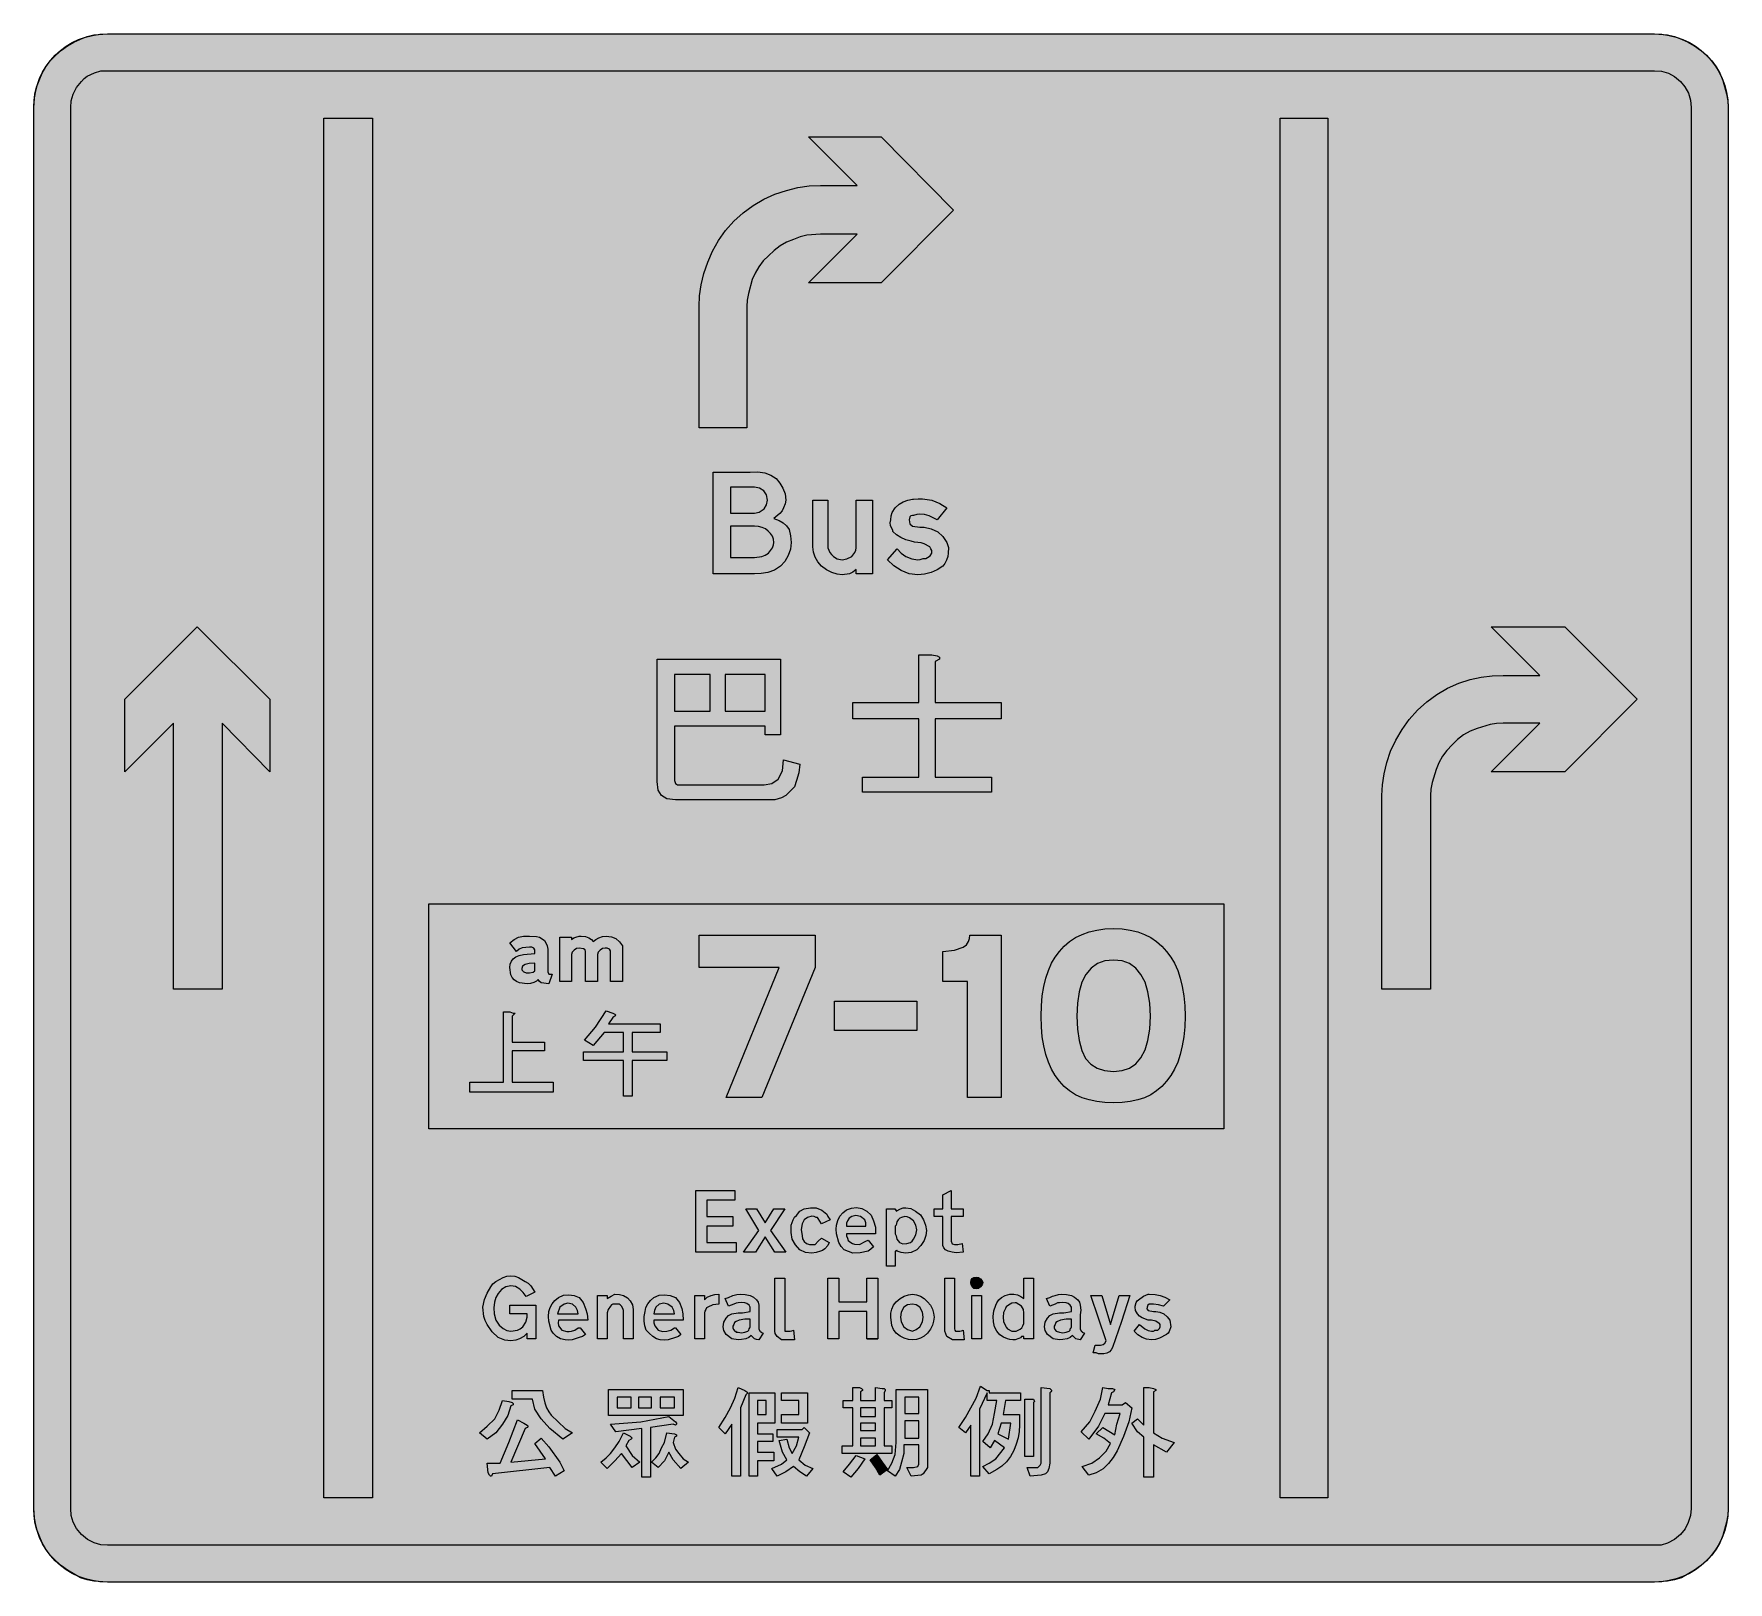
# Model space of a CAD drawing. Header units: metres. Extents: x 144 to 426, y 7 to 265.
import ezdxf

# ---------------------------------------------------------------- set-up
doc = ezdxf.new("R2010")
doc.units = ezdxf.units.M
for name, color, linetype, true_color in [('FILL_BLACK_000000', 7, 'Continuous', 0x000000), ('FILL_BLUE_0000FF', 7, 'Continuous', 0x0000ff), ('FILL_WHITE_FFFFFF', 7, 'Continuous', 0xffffff), ('STROKE_BLUE_0000FF', 7, 'Continuous', 0x0000ff), ('STROKE_WHITE_FFFFFF', 7, 'Continuous', 0xffffff)]:
    doc.layers.add(name, color=color, linetype=linetype, true_color=true_color)

msp = doc.modelspace()

# ---------------------------------------------------------------- hatches: boundary and pattern name
at = {"layer": 'FILL_BLACK_000000', "true_color": 0x000000}
h = msp.add_hatch(color=7, dxfattribs=at)
h.dxf.hatch_style = 1
h.paths.add_polyline_path([(335.14, 97.93), (334.89, 96.4), (334.55, 94.99), (334.12, 93.7), (333.59, 92.53), (332.98, 91.48), (332.28, 90.54), (331.49, 89.66), (330.62, 88.91), (329.66, 88.29), (328.61, 87.79), (327.47, 87.41), (326.23, 87.15), (324.89, 86.99), (323.46, 86.94), (322.02, 86.99), (320.66, 87.15), (319.39, 87.41), (318.22, 87.79), (317.13, 88.29), (316.14, 88.91), (315.25, 89.66), (314.46, 90.54), (313.76, 91.48), (313.15, 92.53), (312.62, 93.7), (312.19, 94.99), (311.85, 96.4), (311.6, 97.93), (311.45, 99.58), (311.4, 101.34), (311.45, 103.1), (311.6, 104.75), (311.85, 106.28), (312.19, 107.68), (312.62, 108.98), (313.15, 110.15), (313.76, 111.2), (314.46, 112.14), (315.25, 113.03), (316.14, 113.79), (317.13, 114.44), (318.22, 114.97), (319.39, 115.39), (320.66, 115.68), (322.02, 115.86), (323.46, 115.92), (324.89, 115.86), (326.23, 115.68), (327.47, 115.39), (328.61, 114.97), (329.66, 114.44), (330.62, 113.79), (331.49, 113.03), (332.28, 112.14), (332.98, 111.2), (333.59, 110.15), (334.12, 108.98), (334.55, 107.68), (334.89, 106.28), (335.14, 104.75), (335.29, 103.1), (335.34, 101.34), (335.29, 99.58), (335.14, 97.93)])
h.paths.add_polyline_path([(329.18, 105.38), (328.69, 106.99), (328.01, 108.31), (327.14, 109.35), (326.09, 110.1), (324.86, 110.55), (323.46, 110.7), (322.01, 110.55), (320.76, 110.1), (319.7, 109.35), (318.85, 108.31), (318.18, 106.99), (317.71, 105.38), (317.43, 103.5), (317.34, 101.34), (317.44, 99.18), (317.72, 97.29), (318.18, 95.67), (318.78, 94.32), (319.66, 93.37), (320.72, 92.7), (321.97, 92.29), (323.46, 92.16), (324.86, 92.3), (326.09, 92.73), (327.14, 93.45), (328.01, 94.45), (328.69, 95.75), (329.18, 97.32), (329.48, 99.19), (329.58, 101.34), (329.48, 103.5), (329.18, 105.38)], flags=16)
h = msp.add_hatch(color=7, dxfattribs=at)
h.dxf.hatch_style = 1
h.paths.add_polyline_path([(227.14, 112.41), (226.98, 112.68), (226.69, 112.84), (226.26, 112.86), (225.04, 112.7), (224.54, 112.48), (224.1, 112.14), (223.02, 113.58), (223.74, 114.1), (224.46, 114.48), (225.29, 114.64), (226.26, 114.66), (227.47, 114.63), (227.97, 114.48), (228.4, 114.25), (228.75, 113.94), (229.02, 113.55), (229.21, 113.07), (229.32, 112.5), (229.32, 108.72), (229.5, 108.36), (230.04, 108.36), (229.5, 106.74), (228.24, 106.92), (227.9, 107.19), (227.7, 107.46), (227.44, 107.2), (227, 106.96), (226.46, 106.8), (225.9, 106.74), (224.61, 106.91), (224.12, 107.12), (223.72, 107.42), (223.41, 107.79), (223.19, 108.26), (223.02, 109.44), (223.08, 110.01), (223.26, 110.49), (223.57, 110.89), (224.01, 111.22), (224.58, 111.47), (225.3, 111.64), (227.16, 111.78), (227.16, 112.14), (227.14, 112.41)])
h.paths.add_polyline_path([(225.18, 108.9), (225.2, 108.81), (225.36, 108.72), (225.74, 108.56), (226.26, 108.54), (226.91, 108.65), (227.16, 108.9), (227.16, 110.16), (226.21, 110.14), (225.54, 109.98), (225.13, 109.69), (225, 109.26), (225.02, 109.08), (225.18, 108.9)], flags=16)
h = msp.add_hatch(color=7, dxfattribs=at)
h.dxf.hatch_style = 1
h.paths.add_polyline_path([(238.03, 112.34), (237.72, 112), (237.6, 111.6), (237.6, 107.1), (235.62, 107.1), (235.62, 112.14), (235.53, 112.38), (235.28, 112.55), (234.54, 112.68), (234.12, 112.59), (233.71, 112.34), (233.4, 112), (233.28, 111.6), (233.28, 107.1), (231.3, 107.1), (231.3, 114.48), (233.28, 114.48), (233.28, 114.12), (233.64, 114.37), (234, 114.48), (234.52, 114.64), (234.9, 114.66), (235.61, 114.6), (236.16, 114.41), (236.57, 114.13), (236.88, 113.76), (237.32, 114.13), (237.83, 114.41), (238.4, 114.6), (239.04, 114.66), (239.92, 114.56), (240.66, 114.26), (241.27, 113.75), (241.74, 113.04), (241.74, 112.68), (241.74, 112.57), (241.74, 112.5), (241.74, 112.39), (241.74, 112.32), (241.74, 107.1), (239.76, 107.1), (239.76, 111.96), (239.74, 112.23), (239.58, 112.5), (239.22, 112.66), (238.86, 112.68), (238.44, 112.59), (238.03, 112.34)])
h = msp.add_hatch(color=7, dxfattribs=at)
h.dxf.hatch_style = 1
h.paths.add_polyline_path([(267.84, 109.44), (254.52, 109.44), (254.52, 114.84), (273.78, 114.84), (273.78, 109.44), (264.96, 87.84), (259.02, 87.84), (267.84, 109.44)])
h = msp.add_hatch(color=7, dxfattribs=at)
h.dxf.hatch_style = 1
h.paths.add_polyline_path([(304.74, 87.84), (299.16, 87.84), (299.16, 107.1), (295.02, 107.1), (295.02, 112.14), (297, 112.32), (298.44, 112.86), (298.96, 113.24), (299.34, 113.76), (299.5, 114.3), (299.52, 114.84), (304.74, 114.84), (304.74, 87.84)])
h = msp.add_hatch(color=7, dxfattribs=at)
h.dxf.hatch_style = 1
h.paths.add_polyline_path([(223.56, 101.88), (223.92, 101.88), (223.38, 101.34), (223.38, 97.02), (228.78, 97.02), (228.78, 95.58), (223.38, 95.58), (223.38, 90.36), (230.22, 90.36), (230.22, 88.74), (216.36, 88.74), (216.36, 90.36), (221.94, 90.36), (221.94, 102.06), (223.02, 102.06), (223.56, 101.88)])
h = msp.add_hatch(color=7, dxfattribs=at)
h.dxf.hatch_style = 1
h.paths.add_polyline_path([(237.24, 99.54), (239.04, 102.24), (240.12, 101.88), (240.48, 101.7), (240.66, 101.52), (240.48, 101.34), (240.12, 101.16), (239.4, 100.08), (248.04, 100.08), (248.04, 98.64), (243.36, 98.64), (243.36, 95.4), (249.12, 95.4), (249.12, 93.96), (243.36, 93.96), (243.36, 88.02), (241.92, 88.02), (241.92, 93.96), (235.26, 93.96), (235.26, 95.4), (241.92, 95.4), (241.92, 98.64), (238.68, 98.64), (236.88, 96.48), (235.44, 97.38), (237.24, 99.54)])
h = msp.add_hatch(color=7, dxfattribs=at)
h.dxf.hatch_style = 1
h.paths.add_polyline_path([(290.7, 103.86), (290.7, 99), (277.02, 99), (277.02, 103.86), (290.7, 103.86)])
at = {"layer": 'FILL_BLUE_0000FF', "true_color": 0x0000ff}
h = msp.add_hatch(color=7, dxfattribs=at)
h.dxf.hatch_style = 1
h.paths.add_polyline_path([(419.58, 19.44), (419.45, 18.27), (419.04, 17.1), (418.55, 16.04), (417.78, 15.12), (416.77, 14.27), (415.62, 13.68), (414.54, 13.37), (413.46, 13.32), (156.06, 13.32), (154.95, 13.42), (153.83, 13.75), (152.74, 14.31), (151.74, 15.12), (150.93, 16.1), (150.37, 17.15), (150.04, 18.26), (149.94, 19.44), (149.94, 252.54), (150.04, 253.65), (150.37, 254.77), (150.93, 255.86), (151.74, 256.86), (152.18, 257.34), (152.69, 257.72), (153.9, 258.3), (154.98, 258.62), (156.06, 258.66), (413.46, 258.66), (414.64, 258.56), (415.76, 258.23), (416.8, 257.67), (417.78, 256.86), (418.52, 255.96), (419.09, 254.9), (419.45, 253.75), (419.58, 252.54), (419.58, 19.44)])
at = {"layer": 'FILL_WHITE_FFFFFF', "true_color": 0xffffff}
h = msp.add_hatch(color=7, dxfattribs=at)
h.dxf.hatch_style = 1
h.paths.add_polyline_path([(156.06, 7.2), (153.81, 7.36), (152.67, 7.58), (151.56, 7.92), (149.42, 9.16), (148.4, 9.92), (147.42, 10.8), (146.54, 11.67), (145.8, 12.67), (145.19, 13.76), (144.72, 14.94), (144.28, 16.05), (144, 17.19), (143.82, 19.44), (143.82, 252.54), (144, 254.79), (144.28, 255.93), (144.72, 257.04), (145.19, 258.22), (145.8, 259.31), (146.54, 260.31), (147.42, 261.18), (148.4, 262.06), (149.42, 262.8), (150.48, 263.41), (151.56, 263.88), (152.67, 264.32), (153.81, 264.6), (156.06, 264.78), (413.46, 264.78), (415.64, 264.6), (416.78, 264.32), (417.96, 263.88), (419.04, 263.41), (420.1, 262.8), (421.12, 262.06), (422.1, 261.18), (422.98, 260.31), (423.72, 259.31), (424.33, 258.22), (424.8, 257.04), (425.45, 254.79), (425.64, 253.65), (425.7, 252.54), (425.7, 19.44), (425.64, 18.33), (425.45, 17.19), (424.8, 14.94), (424.33, 13.76), (423.72, 12.67), (422.98, 11.67), (422.1, 10.8), (421.12, 9.92), (420.1, 9.16), (417.96, 7.92), (416.78, 7.58), (415.64, 7.36), (413.46, 7.2), (156.06, 7.2)])
h = msp.add_hatch(color=7, dxfattribs=at)
h.dxf.hatch_style = 1
h.paths.add_polyline_path([(200.16, 250.74), (200.16, 21.24), (192.06, 21.24), (192.06, 250.74), (200.16, 250.74)])
h = msp.add_hatch(color=7, dxfattribs=at)
h.dxf.hatch_style = 1
h.paths.add_polyline_path([(359.1, 250.74), (359.1, 21.24), (351.18, 21.24), (351.18, 250.74), (359.1, 250.74)])
h = msp.add_hatch(color=7, dxfattribs=at)
h.dxf.hatch_style = 1
h.paths.add_polyline_path([(280.8, 231.48), (274.68, 231.48), (272.43, 231.3), (271.29, 231.02), (270.18, 230.58), (269.03, 230.11), (267.98, 229.5), (266.99, 228.76), (266.04, 227.88), (265.16, 227.01), (264.42, 226.03), (263.81, 224.99), (263.34, 223.92), (262.69, 221.6), (262.5, 220.5), (262.44, 219.42), (262.44, 199.26), (254.52, 199.26), (254.52, 219.42), (254.59, 221.21), (254.84, 223.04), (255.28, 224.91), (255.96, 226.8), (256.74, 228.65), (257.72, 230.42), (258.9, 232.09), (260.28, 233.64), (261.83, 235.03), (263.5, 236.23), (265.27, 237.26), (267.12, 238.14), (269.01, 238.74), (270.9, 239.2), (272.79, 239.48), (274.68, 239.58), (280.8, 239.58), (272.7, 247.68), (284.76, 247.68), (296.82, 235.44), (284.76, 223.38), (272.7, 223.38), (280.8, 231.48)])
h = msp.add_hatch(color=7, dxfattribs=at)
h.dxf.hatch_style = 1
h.paths.add_polyline_path([(269.02, 182.95), (269.46, 182.34), (269.71, 181.26), (269.82, 180.18), (269.69, 179.08), (269.33, 178), (268.76, 177.02), (268.02, 176.22), (267.02, 175.57), (265.93, 175.19), (264.81, 175.01), (263.7, 174.96), (256.86, 174.96), (256.86, 191.88), (262.98, 191.88), (264.26, 191.91), (265.41, 191.75), (266.42, 191.37), (267.3, 190.8), (267.93, 190.06), (268.45, 189.2), (268.79, 188.24), (268.92, 187.2), (268.81, 186.57), (268.56, 185.94), (268.33, 185.43), (267.95, 184.97), (266.94, 184.14), (267.79, 183.83), (268.47, 183.44), (269.02, 182.95)])
h.paths.add_polyline_path([(265.32, 185.76), (265.73, 186.41), (265.86, 187.2), (265.7, 188.07), (265.25, 188.75), (264.57, 189.2), (263.7, 189.36), (259.74, 189.36), (259.74, 185.04), (263.7, 185.04), (264.51, 185.2), (265.32, 185.76)], flags=16)
h.paths.add_polyline_path([(265.5, 178.04), (266.04, 178.38), (266.69, 179.28), (266.88, 179.75), (266.94, 180.18), (266.87, 180.71), (266.69, 181.21), (266.39, 181.67), (266, 182.07), (265.52, 182.41), (264.97, 182.66), (264.36, 182.82), (263.7, 182.88), (259.74, 182.88), (259.74, 177.66), (263.7, 177.66), (264.94, 177.82), (265.5, 178.04)], flags=16)
h = msp.add_hatch(color=7, dxfattribs=at)
h.dxf.hatch_style = 1
h.paths.add_polyline_path([(277.44, 174.88), (276.57, 175.16), (275.7, 175.62), (274.86, 176.22), (274.26, 176.93), (273.8, 177.71), (273.52, 178.55), (273.42, 179.46), (273.42, 187.2), (275.94, 187.2), (275.94, 179.28), (276.26, 178.49), (276.5, 178.14), (276.84, 177.84), (277.49, 177.43), (278.28, 177.3), (279.09, 177.43), (279.9, 177.84), (280.4, 178.49), (280.56, 178.88), (280.62, 179.28), (280.62, 187.2), (283.32, 187.2), (283.32, 174.96), (280.62, 174.96), (280.62, 175.68), (280.08, 175.25), (279.54, 174.96), (278.28, 174.78), (277.44, 174.88)])
h = msp.add_hatch(color=7, dxfattribs=at)
h.dxf.hatch_style = 1
h.paths.add_polyline_path([(291.24, 182.7), (291.6, 182.7), (291.96, 182.7), (293.13, 182.43), (294.19, 181.91), (295.07, 181.16), (295.74, 180.18), (295.97, 179.35), (295.92, 178.38), (295.86, 177.81), (295.67, 177.23), (295.39, 176.68), (295.02, 176.22), (294.12, 175.62), (293.09, 175.16), (291.98, 174.88), (290.88, 174.78), (289.43, 174.97), (288.09, 175.5), (286.88, 176.3), (285.84, 177.3), (287.46, 179.1), (288.11, 178.4), (288.9, 177.84), (289.89, 177.43), (290.88, 177.3), (291.26, 177.32), (291.78, 177.48), (292.21, 177.5), (292.5, 177.66), (292.93, 177.95), (293.22, 178.38), (293.2, 178.81), (293.04, 179.1), (292.86, 179.46), (291.94, 179.95), (291.42, 180.12), (290.88, 180.18), (290.34, 180.2), (289.8, 180.36), (288.89, 180.59), (288.07, 180.97), (287.34, 181.45), (286.74, 181.98), (286.74, 182.16), (286.36, 182.99), (286.31, 183.45), (286.38, 183.96), (286.44, 184.6), (286.61, 185.15), (287.1, 185.94), (287.78, 186.52), (288.47, 186.93), (289.2, 187.21), (289.98, 187.38), (290.16, 187.38), (290.94, 187.45), (291.69, 187.42), (293.22, 187.2), (294.55, 186.64), (295.74, 185.94), (294.12, 183.96), (292.75, 184.61), (292.02, 184.8), (291.24, 184.86), (290.7, 184.84), (290.16, 184.68), (289.98, 184.68), (289.74, 184.62), (289.58, 184.45), (289.44, 183.96), (289.58, 183.28), (289.98, 182.88), (291.24, 182.7)])
h = msp.add_hatch(color=7, dxfattribs=at)
h.dxf.hatch_style = 1
h.paths.add_polyline_path([(183.06, 142.02), (175.14, 150.12), (175.14, 105.84), (167.04, 105.84), (167.04, 150.12), (158.94, 142.02), (158.94, 154.08), (171, 166.14), (183.06, 154.08), (183.06, 142.02)])
h = msp.add_hatch(color=7, dxfattribs=at)
h.dxf.hatch_style = 1
h.paths.add_polyline_path([(394.38, 150.12), (388.26, 150.12), (387.18, 150.06), (386.1, 149.87), (383.94, 149.22), (382.76, 148.75), (381.67, 148.14), (380.67, 147.4), (379.8, 146.52), (378.92, 145.57), (378.18, 144.59), (377.57, 143.53), (377.1, 142.38), (376.45, 140.22), (376.26, 139.14), (376.2, 138.06), (376.2, 105.84), (368.1, 105.84), (368.1, 138.06), (368.2, 139.85), (368.48, 141.68), (368.94, 143.55), (369.54, 145.44), (370.42, 147.29), (371.45, 149.06), (372.65, 150.73), (374.04, 152.28), (375.59, 153.67), (377.26, 154.87), (379.03, 155.9), (380.88, 156.78), (382.77, 157.36), (384.64, 157.75), (386.47, 157.97), (388.26, 158.04), (394.38, 158.04), (386.28, 166.14), (398.52, 166.14), (410.58, 154.08), (398.52, 142.02), (386.28, 142.02), (394.38, 150.12)])
h = msp.add_hatch(color=7, dxfattribs=at)
h.dxf.hatch_style = 1
h.paths.add_polyline_path([(265.5, 148.14), (265.5, 149.58), (250.38, 149.58), (250.38, 140.58), (250.56, 140.04), (250.92, 139.86), (265.32, 139.86), (266.58, 140.04), (267.66, 140.76), (268.38, 142.2), (268.56, 144), (271.26, 143.28), (271.08, 141.84), (270.72, 140.58), (270.36, 139.5), (268.92, 138.06), (268.2, 137.7), (267.12, 137.34), (250.56, 137.34), (249.12, 137.52), (248.22, 138.06), (247.68, 138.96), (247.5, 140.4), (247.5, 160.74), (268.02, 160.74), (268.02, 148.14), (265.5, 148.14)])
h.paths.add_polyline_path([(250.38, 158.22), (250.38, 152.1), (256.32, 152.1), (256.32, 158.22), (250.38, 158.22)], flags=16)
h.paths.add_polyline_path([(265.5, 158.22), (258.84, 158.22), (258.84, 152.1), (265.5, 152.1), (265.5, 158.22)], flags=16)
h = msp.add_hatch(color=7, dxfattribs=at)
h.dxf.hatch_style = 1
h.paths.add_polyline_path([(294.12, 161.28), (294.48, 161.1), (294.48, 160.74), (293.76, 160.38), (293.76, 153.54), (304.74, 153.54), (304.74, 150.84), (293.76, 150.84), (293.76, 141.12), (303.12, 141.12), (303.12, 138.6), (281.7, 138.6), (281.7, 141.12), (291.06, 141.12), (291.06, 150.84), (280.08, 150.84), (280.08, 153.54), (291.06, 153.54), (291.06, 161.46), (293.22, 161.46), (294.12, 161.28)])
h = msp.add_hatch(color=7, dxfattribs=at)
h.dxf.hatch_style = 1
h.paths.add_polyline_path([(341.82, 120.06), (341.82, 82.62), (209.52, 82.62), (209.52, 120.06), (341.82, 120.06)])
h = msp.add_hatch(color=7, dxfattribs=at)
h.dxf.hatch_style = 1
h.paths.add_polyline_path([(253.98, 72.36), (260.46, 72.36), (260.46, 70.74), (255.78, 70.74), (255.78, 68.04), (260.1, 68.04), (260.1, 66.42), (255.78, 66.42), (255.78, 63.72), (260.64, 63.72), (260.64, 62.1), (253.98, 62.1), (253.98, 72.36)])
h = msp.add_hatch(color=7, dxfattribs=at)
h.dxf.hatch_style = 1
h.paths.add_polyline_path([(296.6, 63.49), (297, 63.36), (297.54, 63.36), (298.26, 63.54), (298.44, 62.1), (297.25, 61.99), (296.59, 62.07), (295.92, 62.28), (295.49, 62.48), (295.2, 62.82), (295.04, 63.18), (295.02, 63.54), (295.02, 68.04), (293.58, 68.04), (293.58, 69.3), (295.02, 69.3), (295.02, 71.64), (296.46, 72.36), (296.46, 69.3), (298.44, 69.3), (298.44, 68.04), (296.46, 68.04), (296.46, 63.9), (296.6, 63.49)])
h = msp.add_hatch(color=7, dxfattribs=at)
h.dxf.hatch_style = 1
h.paths.add_polyline_path([(265.5, 64.62), (263.88, 62.1), (261.9, 62.1), (264.42, 65.7), (262.26, 69.3), (264.06, 69.3), (265.5, 66.96), (266.94, 69.3), (268.74, 69.3), (266.4, 65.7), (268.92, 62.1), (267.12, 62.1), (265.5, 64.62)])
h = msp.add_hatch(color=7, dxfattribs=at)
h.dxf.hatch_style = 1
h.paths.add_polyline_path([(273.78, 63.36), (274.32, 63.9), (274.86, 64.44), (276.12, 63.72), (275.94, 63.18), (275.4, 62.64), (275.04, 62.39), (274.68, 62.28), (273.96, 62.03), (273.24, 61.92), (272.18, 62.06), (271.26, 62.46), (270.56, 63.29), (270, 64.26), (269.84, 65.36), (269.82, 66.6), (270.14, 67.48), (270.38, 67.89), (270.72, 68.22), (271.28, 68.9), (271.98, 69.3), (273.04, 69.46), (273.96, 69.48), (274.93, 69.08), (275.76, 68.4), (275.94, 68.04), (276.3, 67.5), (274.86, 66.78), (274.32, 67.68), (274.21, 67.84), (273.96, 67.86), (273.63, 68.04), (273.24, 68.06), (272.52, 67.86), (272, 67.46), (271.62, 66.78), (271.49, 65.86), (271.62, 64.8), (271.72, 64.3), (271.98, 63.88), (272.38, 63.56), (272.88, 63.36), (273.78, 63.36)])
h = msp.add_hatch(color=7, dxfattribs=at)
h.dxf.hatch_style = 1
h.paths.add_polyline_path([(278.12, 63.02), (277.74, 63.72), (277.36, 65.16), (277.31, 65.9), (277.38, 66.6), (277.58, 67.37), (277.92, 68.06), (278.39, 68.65), (279, 69.12), (279.84, 69.42), (280.71, 69.5), (281.58, 69.35), (282.42, 68.94), (283.1, 68.27), (283.5, 67.32), (283.82, 66.24), (283.86, 65.16), (279, 65.16), (279.02, 64.8), (279.18, 64.44), (279.32, 64.01), (279.72, 63.72), (280.02, 63.51), (280.37, 63.41), (281.16, 63.36), (282.24, 63.9), (282.6, 64.08), (283.5, 63), (283.05, 62.57), (282.6, 62.28), (281.27, 61.97), (280.08, 61.92), (278.64, 62.46), (278.12, 63.02)])
h.paths.add_polyline_path([(282.22, 66.96), (282.06, 67.5), (281.34, 68.04), (280.55, 68.18), (279.9, 68.04), (279.47, 67.75), (279.18, 67.32), (279.02, 66.94), (279, 66.42), (282.24, 66.42), (282.22, 66.96)], flags=16)
h = msp.add_hatch(color=7, dxfattribs=at)
h.dxf.hatch_style = 1
h.paths.add_polyline_path([(288.45, 69.46), (288.9, 69.48), (289.71, 69.35), (290.52, 68.94), (291.31, 68.28), (291.83, 67.46), (292.14, 66.56), (292.32, 65.7), (292.22, 64.86), (291.92, 64.01), (291.41, 63.19), (290.7, 62.46), (289.8, 62.06), (288.9, 61.92), (288.11, 62.03), (287.46, 62.28), (287.37, 62.42), (287.28, 62.28), (287.1, 62.28), (287.1, 59.76), (285.66, 59.76), (285.66, 69.3), (287.1, 69.3), (287.1, 69.12), (287.28, 69.12), (287.28, 68.94), (288, 69.3), (288.45, 69.46)])
h.paths.add_polyline_path([(287.28, 66.6), (287.1, 66.42), (287.1, 65.16), (287.28, 64.8), (287.42, 64.26), (287.82, 63.72), (288.38, 63.5), (289.08, 63.54), (289.69, 63.7), (289.97, 63.92), (290.16, 64.26), (290.57, 64.99), (290.7, 65.79), (290.57, 66.59), (290.16, 67.32), (289.51, 67.82), (289.12, 67.98), (288.72, 68.04), (288.18, 67.86), (287.91, 67.75), (287.64, 67.5), (287.39, 67.12), (287.28, 66.6)], flags=16)
h = msp.add_hatch(color=7, dxfattribs=at)
h.dxf.hatch_style = 1
h.paths.add_polyline_path([(225.25, 55.38), (224.66, 55.96), (223.97, 56.37), (223.2, 56.52), (222.33, 56.34), (221.6, 55.87), (221.05, 55.23), (220.68, 54.54), (220.45, 53.77), (220.34, 52.85), (220.4, 51.83), (220.68, 50.76), (221.25, 49.95), (221.87, 49.39), (222.53, 49.06), (223.2, 48.96), (224.26, 49.12), (224.74, 49.34), (225.18, 49.68), (225.68, 50.42), (225.9, 51.3), (225.9, 51.84), (223.02, 51.84), (223.02, 53.28), (227.34, 53.28), (227.34, 47.7), (225.9, 47.7), (225.9, 48.6), (225.34, 48.08), (224.64, 47.7), (223.99, 47.45), (223.2, 47.34), (222.19, 47.48), (221.04, 47.88), (220.07, 48.83), (219.24, 50.04), (218.9, 50.72), (218.68, 51.41), (218.52, 52.92), (218.81, 54.23), (219.24, 55.26), (219.83, 56.32), (220.2, 56.8), (220.68, 57.24), (221.87, 57.89), (222.53, 58.08), (223.2, 58.14), (223.84, 58.08), (224.44, 57.89), (225.54, 57.24), (226.05, 56.91), (226.49, 56.48), (227.16, 55.44), (225.72, 54.72), (225.25, 55.38)])
h = msp.add_hatch(color=7, dxfattribs=at)
h.dxf.hatch_style = 1
h.paths.add_polyline_path([(267.12, 57.78), (268.74, 57.78), (268.74, 49.32), (268.74, 48.96), (269.1, 48.96), (269.64, 48.96), (269.91, 48.98), (270.18, 49.14), (270.36, 47.52), (269.28, 47.52), (268.2, 47.52), (267.48, 48.06), (267.17, 48.58), (267.12, 48.96), (267.12, 57.78)])
h = msp.add_hatch(color=7, dxfattribs=at)
h.dxf.hatch_style = 1
h.paths.add_polyline_path([(282.42, 52.2), (277.74, 52.2), (277.74, 47.7), (275.94, 47.7), (275.94, 57.78), (277.74, 57.78), (277.74, 53.82), (282.42, 53.82), (282.42, 57.78), (284.22, 57.78), (284.22, 47.7), (282.42, 47.7), (282.42, 52.2)])
h = msp.add_hatch(color=7, dxfattribs=at)
h.dxf.hatch_style = 1
h.paths.add_polyline_path([(295.38, 57.78), (297, 57.78), (297, 49.32), (297.02, 49.14), (297.18, 48.96), (297.36, 48.96), (297.9, 48.96), (298.17, 48.98), (298.44, 49.14), (298.62, 47.52), (297.54, 47.52), (296.64, 47.52), (295.74, 48.06), (295.38, 48.96), (295.38, 57.78)])
h = msp.add_hatch(color=7, dxfattribs=at)
h.dxf.hatch_style = 1
h.paths.add_polyline_path([(301.59, 56.66), (301.34, 56.32), (301, 56.07), (300.6, 55.98), (300.23, 56.07), (299.95, 56.32), (299.76, 56.66), (299.7, 57.06), (299.76, 57.43), (299.95, 57.71), (300.23, 57.9), (300.6, 57.96), (301, 57.87), (301.34, 57.64), (301.59, 57.35), (301.68, 57.06), (301.59, 56.66)])
h = msp.add_hatch(color=7, dxfattribs=at)
h.dxf.hatch_style = 1
h.paths.add_polyline_path([(307.69, 47.72), (307.08, 47.52), (306.72, 47.52), (306.2, 47.54), (305.82, 47.7), (305.15, 47.93), (304.54, 48.35), (304.02, 48.94), (303.66, 49.68), (303.46, 50.52), (303.41, 51.41), (303.53, 52.34), (303.84, 53.28), (304.02, 53.64), (304.36, 54.14), (304.83, 54.56), (305.44, 54.88), (306.18, 55.08), (306.85, 55.12), (307.49, 54.99), (308.05, 54.73), (308.52, 54.36), (308.52, 57.78), (310.14, 57.78), (310.14, 47.7), (308.52, 47.7), (308.52, 48.06), (308.16, 48.06), (307.97, 47.85), (307.69, 47.72)])
h.paths.add_polyline_path([(308.17, 49.52), (308.34, 49.86), (308.5, 50.22), (308.52, 50.58), (308.52, 52.02), (308.48, 52.56), (308.16, 53.1), (307.26, 53.64), (307.08, 53.64), (306.54, 53.6), (306, 53.28), (305.6, 53.01), (305.46, 52.74), (305.16, 52.04), (305.06, 51.3), (305.16, 50.56), (305.46, 49.86), (305.57, 49.59), (305.82, 49.32), (306.54, 48.96), (307.26, 48.96), (307.94, 49.28), (308.17, 49.52)], flags=16)
h = msp.add_hatch(color=7, dxfattribs=at)
h.dxf.hatch_style = 1
h.paths.add_polyline_path([(230.76, 48.06), (230.24, 48.6), (229.86, 49.14), (229.48, 50.6), (229.43, 51.39), (229.5, 52.2), (229.7, 52.87), (230.04, 53.51), (230.51, 54.07), (231.12, 54.54), (231.96, 54.92), (232.83, 55.01), (233.7, 54.87), (234.54, 54.54), (235.22, 53.71), (235.62, 52.74), (235.87, 51.82), (235.98, 50.76), (231.12, 50.76), (231.05, 50.31), (231.12, 49.86), (231.66, 49.14), (232.47, 48.92), (232.88, 48.89), (233.28, 48.96), (233.82, 49.1), (234.36, 49.5), (234.72, 49.5), (235.62, 48.42), (235.08, 48.08), (234.54, 47.88), (233.37, 47.5), (232.77, 47.45), (232.2, 47.52), (231.41, 47.66), (230.76, 48.06)])
h.paths.add_polyline_path([(234.25, 52.38), (234, 52.92), (233.46, 53.46), (232.67, 53.6), (232.02, 53.46), (231.3, 52.92), (230.94, 51.84), (234.36, 51.84), (234.25, 52.38)], flags=16)
h = msp.add_hatch(color=7, dxfattribs=at)
h.dxf.hatch_style = 1
h.paths.add_polyline_path([(240.14, 53.42), (239.93, 53.31), (239.76, 53.1), (239.36, 52.56), (239.22, 52.02), (239.22, 47.7), (237.6, 47.7), (237.6, 54.9), (239.22, 54.9), (239.22, 54.36), (239.85, 54.79), (240.48, 55.08), (241.27, 55.06), (241.92, 54.9), (242.6, 54.52), (243, 54), (243.41, 53.35), (243.54, 52.56), (243.54, 47.7), (241.92, 47.7), (241.92, 52.38), (241.81, 52.74), (241.56, 53.1), (241.39, 53.31), (241.18, 53.42), (240.66, 53.46), (240.14, 53.42)])
h = msp.add_hatch(color=7, dxfattribs=at)
h.dxf.hatch_style = 1
h.paths.add_polyline_path([(246.78, 48.06), (246.17, 48.6), (245.7, 49.14), (245.47, 49.85), (245.34, 50.6), (245.35, 51.39), (245.52, 52.2), (245.64, 52.87), (245.97, 53.51), (246.43, 54.07), (246.96, 54.54), (247.83, 54.92), (248.76, 55.01), (249.69, 54.87), (250.56, 54.54), (251.24, 53.71), (251.64, 52.74), (251.8, 51.82), (251.82, 50.76), (246.96, 50.76), (246.98, 50.31), (247.14, 49.86), (247.68, 49.14), (248.4, 48.92), (249.12, 48.96), (249.82, 49.1), (250.38, 49.5), (250.56, 49.5), (251.46, 48.42), (251.08, 48.08), (250.56, 47.88), (249.37, 47.5), (248.71, 47.45), (248.04, 47.52), (247.41, 47.66), (246.78, 48.06)])
h.paths.add_polyline_path([(250.27, 52.38), (250.02, 52.92), (249.3, 53.46), (248.65, 53.6), (247.86, 53.46), (247.32, 52.92), (247.07, 52.38), (246.96, 51.84), (250.38, 51.84), (250.27, 52.38)], flags=16)
h = msp.add_hatch(color=7, dxfattribs=at)
h.dxf.hatch_style = 1
h.paths.add_polyline_path([(255.83, 54.61), (256.5, 54.9), (257.13, 55.06), (257.76, 55.08), (257.76, 53.46), (256.79, 53.33), (255.96, 52.92), (255.71, 52.81), (255.6, 52.56), (255.44, 52.29), (255.42, 52.02), (255.42, 47.7), (253.8, 47.7), (253.8, 54.9), (255.42, 54.9), (255.42, 54.18), (255.83, 54.61)])
h = msp.add_hatch(color=7, dxfattribs=at)
h.dxf.hatch_style = 1
h.paths.add_polyline_path([(263.7, 47.7), (263.16, 48.24), (262.78, 47.9), (262.26, 47.7), (261.56, 47.54), (261, 47.52), (259.92, 47.7), (259.02, 48.42), (258.62, 49.05), (258.48, 49.68), (258.62, 50.47), (259.02, 51.12), (259.4, 51.55), (259.92, 51.84), (261, 52.02), (261.72, 52.02), (262.98, 52.2), (262.98, 52.56), (262.98, 52.92), (262.8, 53.28), (262.44, 53.53), (262.08, 53.64), (261.54, 53.71), (261, 53.64), (260.64, 53.62), (260.28, 53.46), (259.38, 53.1), (258.84, 54.36), (259.38, 54.54), (260.1, 54.9), (260.8, 55.06), (261.36, 55.08), (262.17, 55.06), (262.98, 54.9), (263.52, 54.61), (264.06, 54.18), (264.31, 53.8), (264.42, 53.28), (264.42, 52.38), (264.42, 51.66), (264.42, 49.32), (264.6, 48.96), (264.69, 48.94), (264.78, 48.78), (265.14, 48.6), (264.42, 47.52), (264.06, 47.54), (263.7, 47.7)])
h.paths.add_polyline_path([(262.08, 48.78), (262.62, 48.96), (262.78, 49.14), (262.8, 49.32), (262.96, 49.5), (262.98, 49.68), (262.98, 50.94), (262.08, 50.94), (261.18, 50.76), (260.64, 50.58), (260.39, 50.38), (260.28, 50.04), (260.12, 49.77), (260.1, 49.5), (260.21, 49.23), (260.46, 48.96), (260.55, 48.94), (260.64, 48.78), (261, 48.78), (261.54, 48.65), (262.08, 48.78)], flags=16)
h = msp.add_hatch(color=7, dxfattribs=at)
h.dxf.hatch_style = 1
h.paths.add_polyline_path([(286.56, 52.63), (286.84, 53.25), (287.28, 53.82), (287.96, 54.4), (288.63, 54.79), (289.31, 55.01), (289.98, 55.08), (290.65, 55.01), (291.31, 54.79), (291.93, 54.4), (292.5, 53.82), (292.97, 53.25), (293.31, 52.63), (293.51, 51.97), (293.58, 51.3), (293.51, 50.62), (293.31, 49.95), (292.97, 49.27), (292.5, 48.6), (291.93, 48.13), (291.31, 47.79), (290.65, 47.59), (289.98, 47.52), (289.31, 47.59), (288.63, 47.79), (287.96, 48.13), (287.28, 48.6), (286.84, 49.2), (286.56, 49.88), (286.38, 51.3), (286.42, 51.97), (286.56, 52.63)])
h.paths.add_polyline_path([(288.54, 52.92), (288.14, 52.11), (288, 51.3), (288.14, 50.49), (288.54, 49.68), (289.19, 49.25), (289.98, 48.96), (290.61, 49.25), (291.24, 49.68), (291.65, 50.49), (291.78, 51.3), (291.65, 52.11), (291.24, 52.92), (290.61, 53.32), (289.98, 53.46), (289.19, 53.32), (288.54, 52.92)], flags=16)
h = msp.add_hatch(color=7, dxfattribs=at)
h.dxf.hatch_style = 1
h.paths.add_polyline_path([(301.5, 54.9), (301.5, 47.7), (299.88, 47.7), (299.88, 54.9), (301.5, 54.9)])
h = msp.add_hatch(color=7, dxfattribs=at)
h.dxf.hatch_style = 1
h.paths.add_polyline_path([(312.84, 54.54), (313.29, 54.79), (313.74, 54.9), (314.28, 55.06), (314.82, 55.08), (315.63, 55.06), (316.44, 54.9), (316.98, 54.61), (317.52, 54.18), (317.77, 53.8), (317.88, 53.28), (318.02, 52.47), (317.88, 51.66), (317.88, 49.32), (318.06, 48.96), (318.15, 48.94), (318.24, 48.78), (318.6, 48.6), (317.88, 47.52), (317.16, 47.7), (316.62, 48.24), (316.24, 47.9), (315.72, 47.7), (315.02, 47.54), (314.46, 47.52), (313.38, 47.7), (312.48, 48.42), (312.08, 49.05), (311.94, 49.68), (312.08, 50.47), (312.48, 51.12), (312.86, 51.55), (313.38, 51.84), (314.46, 52.02), (315.18, 52.02), (316.44, 52.2), (316.44, 52.56), (316.44, 52.92), (316.26, 53.28), (315.9, 53.53), (315.54, 53.64), (315, 53.71), (314.46, 53.64), (314.1, 53.64), (313.74, 53.46), (312.84, 53.1), (312.3, 54.36), (312.84, 54.54)])
h.paths.add_polyline_path([(315.54, 48.78), (316.08, 48.96), (316.24, 49.14), (316.26, 49.32), (316.42, 49.5), (316.44, 49.68), (316.44, 50.94), (315.54, 50.94), (314.64, 50.76), (314.1, 50.58), (313.85, 50.38), (313.74, 50.04), (313.58, 49.77), (313.56, 49.5), (313.67, 49.23), (313.92, 48.96), (314.46, 48.78), (315, 48.65), (315.54, 48.78)], flags=16)
h = msp.add_hatch(color=7, dxfattribs=at)
h.dxf.hatch_style = 1
h.paths.add_polyline_path([(322.2, 47.34), (319.68, 54.9), (321.48, 54.9), (322.92, 50.04), (324.36, 54.9), (326.16, 54.9), (324.79, 50.58), (323.28, 46.26), (323.08, 45.86), (322.76, 45.52), (322.34, 45.27), (321.84, 45.18), (320.94, 45.18), (320.56, 45.34), (320.04, 45.36), (320.4, 46.62), (321.3, 46.62), (321.73, 46.73), (322.02, 46.98), (322.2, 47.34)])
h = msp.add_hatch(color=7, dxfattribs=at)
h.dxf.hatch_style = 1
h.paths.add_polyline_path([(330.23, 52.2), (330.3, 52.2), (330.48, 52.2), (331.15, 52.1), (331.79, 51.82), (332.35, 51.36), (332.82, 50.76), (333, 49.68), (332.71, 48.91), (332.52, 48.62), (332.28, 48.42), (331.09, 47.77), (330.43, 47.58), (329.76, 47.52), (328.96, 47.62), (328.19, 47.9), (327.48, 48.36), (326.88, 48.96), (327.78, 50.04), (328.68, 49.32), (329.22, 49.07), (329.76, 48.96), (330.12, 48.96), (330.21, 48.98), (330.3, 49.14), (330.84, 49.14), (331.09, 49.41), (331.2, 49.68), (331.2, 50.04), (331.11, 50.2), (331.02, 50.22), (330.46, 50.62), (329.76, 50.76), (329.22, 50.76), (328.19, 51.16), (327.75, 51.47), (327.42, 51.84), (327.11, 52.38), (327.06, 52.92), (327.06, 53.1), (327.2, 53.71), (327.36, 53.99), (327.6, 54.18), (328.41, 54.76), (329.22, 55.08), (329.4, 55.08), (330.37, 55.06), (331.2, 54.9), (332.01, 54.61), (332.82, 54.18), (331.74, 53.1), (330.93, 53.35), (330.12, 53.46), (329.4, 53.46), (329.15, 53.26), (329.04, 52.92), (329, 52.65), (329.22, 52.38), (330.12, 52.2), (330.23, 52.2)])
h = msp.add_hatch(color=7, dxfattribs=at)
h.dxf.hatch_style = 1
h.paths.add_polyline_path([(262.44, 38.88), (262.62, 38.7), (262.26, 38.34), (261.36, 36.18), (261.36, 24.84), (259.92, 24.84), (259.92, 33.48), (258.84, 31.86), (257.76, 32.94), (258.84, 34.56), (259.74, 36.18), (260.46, 37.8), (261, 39.6), (262.08, 39.06), (262.44, 38.88)])
h = msp.add_hatch(color=7, dxfattribs=at)
h.dxf.hatch_style = 1
h.paths.add_polyline_path([(281.52, 39.42), (281.7, 39.24), (281.7, 39.06), (281.34, 38.88), (281.34, 37.44), (283.86, 37.44), (283.86, 39.6), (284.94, 39.42), (285.3, 39.42), (285.48, 39.24), (285.48, 39.06), (285.3, 38.7), (285.3, 37.44), (286.56, 37.44), (286.56, 36.18), (285.3, 36.18), (285.3, 29.88), (286.56, 29.88), (286.56, 28.62), (278.28, 28.62), (278.28, 29.88), (280.08, 29.88), (280.08, 36.18), (278.46, 36.18), (278.46, 37.44), (280.08, 37.44), (280.08, 39.6), (281.16, 39.6), (281.52, 39.42)])
h.paths.add_polyline_path([(281.34, 32.4), (283.86, 32.4), (283.86, 33.66), (281.34, 33.66), (281.34, 32.4)], flags=16)
h.paths.add_polyline_path([(281.34, 31.14), (281.34, 29.88), (283.86, 29.88), (283.86, 31.14), (281.34, 31.14)], flags=16)
h.paths.add_polyline_path([(283.86, 36.18), (281.34, 36.18), (281.34, 34.74), (283.86, 34.74), (283.86, 36.18)], flags=16)
h = msp.add_hatch(color=7, dxfattribs=at)
h.dxf.hatch_style = 1
h.paths.add_polyline_path([(300.6, 37.8), (301.32, 39.78), (302.4, 39.06), (302.76, 39.06), (302.76, 38.7), (307.98, 38.7), (307.98, 37.44), (305.46, 37.44), (305.1, 35.1), (307.8, 35.1), (307.8, 33.3), (307.75, 32.27), (307.58, 31.2), (307.27, 30.13), (306.85, 29.08), (306.31, 28.11), (305.65, 27.23), (304.89, 26.49), (304.02, 25.92), (302.76, 25.2), (301.68, 26.46), (302.76, 27), (303.84, 27.72), (305.28, 29.52), (303.66, 30.78), (302.94, 29.52), (301.68, 30.6), (302.58, 31.86), (303.3, 33.48), (303.66, 35.28), (304.02, 37.44), (302.4, 37.44), (302.4, 38.7), (301.14, 36), (301.14, 24.84), (299.7, 24.84), (299.7, 33.3), (298.8, 32.04), (297.72, 32.94), (298.8, 34.56), (300.6, 37.8)])
h.paths.add_polyline_path([(306, 30.96), (306.36, 33.66), (304.74, 33.66), (304.2, 31.86), (306, 30.96)], flags=16)
h = msp.add_hatch(color=7, dxfattribs=at)
h.dxf.hatch_style = 1
h.paths.add_polyline_path([(312.84, 39.42), (313.2, 39.06), (313.02, 38.88), (312.84, 38.7), (312.84, 27), (312.66, 26.1), (312.48, 25.56), (312.12, 25.2), (311.4, 25.02), (309.6, 24.84), (309.06, 26.28), (310.86, 26.28), (311.22, 26.64), (311.4, 27), (311.4, 39.6), (312.84, 39.42)])
h = msp.add_hatch(color=7, dxfattribs=at)
h.dxf.hatch_style = 1
h.paths.add_polyline_path([(323.28, 39.42), (323.64, 39.24), (323.46, 38.88), (323.1, 38.7), (322.56, 36.72), (324.9, 36.72), (325.44, 37.08), (326.52, 36.18), (325.98, 33.84), (325.11, 31.42), (324.07, 29.03), (323.41, 27.92), (322.63, 26.92), (321.7, 26.06), (320.58, 25.38), (319.32, 25.02), (318.24, 26.46), (319.86, 27), (321.12, 27.9), (322.2, 28.98), (322.92, 30.24), (321.84, 31.14), (320.58, 31.86), (321.66, 32.94), (323.64, 31.68), (324, 33.48), (324.54, 35.28), (322.02, 35.28), (320.94, 33.12), (319.32, 30.96), (318.06, 32.22), (319.5, 33.84), (320.4, 35.64), (321.3, 37.62), (321.66, 39.6), (322.56, 39.42), (323.28, 39.42)])
h = msp.add_hatch(color=7, dxfattribs=at)
h.dxf.hatch_style = 1
h.paths.add_polyline_path([(330.12, 39.42), (330.48, 39.24), (330.48, 39.06), (330.12, 38.88), (330.12, 32.04), (331.56, 31.14), (333.54, 30.42), (332.28, 28.8), (330.12, 30.06), (330.12, 24.66), (328.5, 24.66), (328.5, 31.32), (327.42, 32.22), (326.52, 33.66), (327.42, 34.38), (328.5, 33.3), (328.5, 39.6), (329.4, 39.6), (330.12, 39.42)])
h = msp.add_hatch(color=7, dxfattribs=at)
h.dxf.hatch_style = 1
h.paths.add_polyline_path([(223.38, 37.08), (223.56, 36.9), (223.56, 36.72), (223.2, 36.54), (222.66, 34.92), (221.76, 33.48), (220.68, 32.04), (219.24, 30.96), (217.98, 32.04), (219.24, 33.12), (220.5, 34.38), (221.22, 35.82), (221.76, 37.44), (222.84, 37.26), (223.38, 37.08)])
h = msp.add_hatch(color=7, dxfattribs=at)
h.dxf.hatch_style = 1
h.paths.add_polyline_path([(228.42, 39.06), (228.6, 37.98), (228.82, 37.01), (229.11, 36.21), (229.48, 35.54), (229.91, 34.97), (232.2, 32.76), (233.46, 32.04), (231.84, 30.96), (229.68, 32.76), (228.24, 34.38), (227.16, 36), (226.8, 37.62), (223.38, 37.62), (223.38, 39.06), (228.42, 39.06)])
h = msp.add_hatch(color=7, dxfattribs=at)
h.dxf.hatch_style = 1
h.paths.add_polyline_path([(239.4, 39.24), (251.82, 39.24), (251.82, 34.92), (239.4, 34.92), (239.4, 39.24)])
h.paths.add_polyline_path([(240.84, 36.18), (243.18, 36.18), (243.18, 37.98), (240.84, 37.98), (240.84, 36.18)], flags=16)
h.paths.add_polyline_path([(244.44, 37.98), (244.44, 36.18), (246.6, 36.18), (246.6, 37.98), (244.44, 37.98)], flags=16)
h.paths.add_polyline_path([(250.38, 37.98), (248.04, 37.98), (248.04, 36.18), (250.38, 36.18), (250.38, 37.98)], flags=16)
h = msp.add_hatch(color=7, dxfattribs=at)
h.dxf.hatch_style = 1
h.paths.add_polyline_path([(267.12, 33.66), (264.24, 33.66), (264.24, 31.86), (266.76, 31.86), (266.76, 30.6), (264.24, 30.6), (264.24, 28.8), (266.94, 28.8), (266.94, 27.36), (264.24, 27.36), (264.24, 24.84), (262.8, 24.84), (262.8, 38.7), (267.12, 38.7), (267.12, 33.66)])
h.paths.add_polyline_path([(265.68, 37.44), (264.24, 37.44), (264.24, 35.1), (265.68, 35.1), (265.68, 37.44)], flags=16)
h = msp.add_hatch(color=7, dxfattribs=at)
h.dxf.hatch_style = 1
h.paths.add_polyline_path([(272.52, 38.7), (272.52, 33.66), (268.2, 33.66), (268.2, 35.1), (271.08, 35.1), (271.08, 37.44), (268.2, 37.44), (268.2, 38.7), (272.52, 38.7)])
h = msp.add_hatch(color=7, dxfattribs=at)
h.dxf.hatch_style = 1
h.paths.add_polyline_path([(291.78, 25.2), (291.42, 25.02), (289.8, 24.84), (289.08, 26.28), (290.16, 26.28), (290.88, 26.46), (291.06, 26.82), (291.06, 30.06), (288.54, 30.06), (288.54, 28.62), (288.18, 27.18), (287.82, 25.92), (287.1, 24.84), (285.84, 25.74), (286.56, 27), (287.1, 28.44), (287.28, 30.42), (287.28, 39.24), (292.5, 39.24), (292.5, 26.28), (291.78, 25.2)])
h.paths.add_polyline_path([(288.72, 34.02), (288.72, 31.14), (291.06, 31.14), (291.06, 34.02), (288.72, 34.02)], flags=16)
h.paths.add_polyline_path([(291.06, 37.98), (288.72, 37.98), (288.72, 35.28), (291.06, 35.28), (291.06, 37.98)], flags=16)
h = msp.add_hatch(color=7, dxfattribs=at)
h.dxf.hatch_style = 1
h.paths.add_polyline_path([(310.14, 37.62), (310.32, 37.26), (310.14, 37.08), (310.14, 28.08), (308.7, 28.08), (308.7, 37.62), (310.14, 37.62)])
h = msp.add_hatch(color=7, dxfattribs=at)
h.dxf.hatch_style = 1
h.paths.add_polyline_path([(225.9, 33.3), (226.08, 33.12), (225.9, 32.94), (225.54, 32.76), (223.2, 27.18), (228.96, 27.72), (227.16, 30.24), (228.24, 31.14), (229.5, 29.7), (231.3, 27.18), (232.02, 25.74), (230.58, 24.84), (229.68, 26.28), (220.14, 25.2), (219.96, 24.84), (219.78, 24.84), (219.6, 25.02), (219.42, 25.38), (219.24, 27), (221.4, 27), (222.84, 30.42), (224.28, 34.2), (225.36, 33.66), (225.9, 33.3)])
h = msp.add_hatch(color=7, dxfattribs=at)
h.dxf.hatch_style = 1
h.paths.add_polyline_path([(244.8, 33.84), (249.48, 34.74), (250.56, 33.84), (250.74, 33.66), (250.74, 33.48), (250.56, 33.3), (250.2, 33.48), (246.42, 32.94), (246.42, 24.66), (244.98, 24.66), (244.98, 32.76), (240.66, 32.22), (239.76, 33.48), (244.8, 33.84)])
h = msp.add_hatch(color=7, dxfattribs=at)
h.dxf.hatch_style = 1
h.paths.add_polyline_path([(243, 31.5), (243.36, 31.14), (243.18, 30.96), (242.82, 30.78), (242.28, 29.88), (243.36, 28.26), (244.62, 27.18), (243.36, 26.28), (241.56, 28.62), (240.48, 27.36), (239.22, 26.1), (238.14, 27.18), (239.04, 27.9), (239.76, 28.62), (240.48, 29.52), (241.2, 30.6), (241.92, 32.04), (243, 31.5)])
h = msp.add_hatch(color=7, dxfattribs=at)
h.dxf.hatch_style = 1
h.paths.add_polyline_path([(250.38, 31.86), (250.74, 31.68), (250.74, 31.5), (250.38, 31.32), (250.2, 30.42), (250.56, 29.34), (251.1, 28.62), (251.82, 27.72), (252.72, 27.18), (251.46, 26.1), (250.2, 27.54), (249.48, 28.8), (248.76, 27.36), (247.68, 26.28), (246.6, 27.18), (247.32, 27.9), (247.86, 28.62), (248.22, 29.52), (248.76, 30.42), (249.12, 32.04), (250.38, 31.86)])
h = msp.add_hatch(color=7, dxfattribs=at)
h.dxf.hatch_style = 1
h.paths.add_polyline_path([(271.62, 32.58), (271.98, 32.94), (272.88, 32.04), (271.98, 29.7), (271.08, 27.54), (272.16, 26.64), (273.42, 26.1), (272.34, 24.84), (271.26, 25.56), (270.18, 26.46), (268.92, 25.56), (267.48, 24.84), (266.58, 26.1), (268.2, 26.82), (269.1, 27.54), (268.38, 28.8), (267.84, 30.78), (269.1, 30.96), (269.46, 29.52), (270, 28.62), (270.72, 29.88), (271.08, 31.32), (267.48, 31.32), (267.48, 32.58), (271.62, 32.58)])
h = msp.add_hatch(color=7, dxfattribs=at)
h.dxf.hatch_style = 1
h.paths.add_polyline_path([(279.54, 26.82), (280.62, 28.26), (282.06, 27.72), (280.98, 26.1), (279.72, 24.66), (278.46, 25.56), (279.54, 26.82)])
h = msp.add_hatch(color=7, dxfattribs=at)
h.dxf.hatch_style = 1
h.paths.add_polyline_path([(284.94, 27.18), (285.84, 25.92), (284.58, 25.02), (283.86, 26.28), (282.96, 27.54), (284.04, 28.44), (284.94, 27.18)])

# ---------------------------------------------------------------- linework, layer by layer
at = {"layer": 'FILL_BLACK_000000', "lineweight": 0, "true_color": 0x000000}
for points in [[(335.14, 97.93), (334.89, 96.4), (334.55, 94.99), (334.12, 93.7), (333.59, 92.53), (332.98, 91.48), (332.28, 90.54), (331.49, 89.66), (330.62, 88.91), (329.66, 88.29), (328.61, 87.79), (327.47, 87.41), (326.23, 87.15), (324.89, 86.99), (323.46, 86.94), (322.02, 86.99), (320.66, 87.15), (319.39, 87.41), (318.22, 87.79), (317.13, 88.29), (316.14, 88.91), (315.25, 89.66), (314.46, 90.54), (313.76, 91.48), (313.15, 92.53), (312.62, 93.7), (312.19, 94.99), (311.85, 96.4), (311.6, 97.93), (311.45, 99.58), (311.4, 101.34), (311.45, 103.1), (311.6, 104.75), (311.85, 106.28), (312.19, 107.68), (312.62, 108.98), (313.15, 110.15), (313.76, 111.2), (314.46, 112.14), (315.25, 113.03), (316.14, 113.79), (317.13, 114.44), (318.22, 114.97), (319.39, 115.39), (320.66, 115.68), (322.02, 115.86), (323.46, 115.92), (324.89, 115.86), (326.23, 115.68), (327.47, 115.39), (328.61, 114.97), (329.66, 114.44), (330.62, 113.79), (331.49, 113.03), (332.28, 112.14), (332.98, 111.2), (333.59, 110.15), (334.12, 108.98), (334.55, 107.68), (334.89, 106.28), (335.14, 104.75), (335.29, 103.1), (335.34, 101.34), (335.29, 99.58)], [(227.14, 112.41), (226.98, 112.68), (226.69, 112.84), (226.26, 112.86), (225.04, 112.7), (224.54, 112.48), (224.1, 112.14), (223.02, 113.58), (223.74, 114.1), (224.46, 114.48), (225.29, 114.64), (226.26, 114.66), (227.47, 114.63), (227.97, 114.48), (228.4, 114.25), (228.75, 113.94), (229.02, 113.55), (229.21, 113.07), (229.32, 112.5), (229.32, 108.72), (229.5, 108.36), (230.04, 108.36), (229.5, 106.74), (228.24, 106.92), (227.9, 107.19), (227.7, 107.46), (227.44, 107.2), (227, 106.96), (226.46, 106.8), (225.9, 106.74), (224.61, 106.91), (224.12, 107.12), (223.72, 107.42), (223.41, 107.79), (223.19, 108.26), (223.02, 109.44), (223.08, 110.01), (223.26, 110.49), (223.57, 110.89), (224.01, 111.22), (224.58, 111.47), (225.3, 111.64), (227.16, 111.78), (227.16, 112.14)], [(238.03, 112.34), (237.72, 112), (237.6, 111.6), (237.6, 107.1), (235.62, 107.1), (235.62, 112.14), (235.53, 112.38), (235.28, 112.55), (234.54, 112.68), (234.12, 112.59), (233.71, 112.34), (233.4, 112), (233.28, 111.6), (233.28, 107.1), (231.3, 107.1), (231.3, 114.48), (233.28, 114.48), (233.28, 114.12), (233.64, 114.37), (234, 114.48), (234.52, 114.64), (234.9, 114.66), (235.61, 114.6), (236.16, 114.41), (236.57, 114.13), (236.88, 113.76), (237.32, 114.13), (237.83, 114.41), (238.4, 114.6), (239.04, 114.66), (239.92, 114.56), (240.66, 114.26), (241.27, 113.75), (241.74, 113.04), (241.74, 112.68), (241.74, 112.57), (241.74, 112.5), (241.74, 112.39), (241.74, 112.32), (241.74, 107.1), (239.76, 107.1), (239.76, 111.96), (239.74, 112.23), (239.58, 112.5), (239.22, 112.66), (238.86, 112.68), (238.44, 112.59)], [(267.84, 109.44), (254.52, 109.44), (254.52, 114.84), (273.78, 114.84), (273.78, 109.44), (264.96, 87.84), (259.02, 87.84)], [(304.74, 87.84), (299.16, 87.84), (299.16, 107.1), (295.02, 107.1), (295.02, 112.14), (297, 112.32), (298.44, 112.86), (298.96, 113.24), (299.34, 113.76), (299.5, 114.3), (299.52, 114.84), (304.74, 114.84)], [(225.18, 108.9), (225.2, 108.81), (225.36, 108.72), (225.74, 108.56), (226.26, 108.54), (226.91, 108.65), (227.16, 108.9), (227.16, 110.16), (226.21, 110.14), (225.54, 109.98), (225.13, 109.69), (225, 109.26), (225.02, 109.08)], [(329.18, 105.38), (328.69, 106.99), (328.01, 108.31), (327.14, 109.35), (326.09, 110.1), (324.86, 110.55), (323.46, 110.7), (322.01, 110.55), (320.76, 110.1), (319.7, 109.35), (318.85, 108.31), (318.18, 106.99), (317.71, 105.38), (317.43, 103.5), (317.34, 101.34), (317.44, 99.18), (317.72, 97.29), (318.18, 95.67), (318.78, 94.32), (319.66, 93.37), (320.72, 92.7), (321.97, 92.29), (323.46, 92.16), (324.86, 92.3), (326.09, 92.73), (327.14, 93.45), (328.01, 94.45), (328.69, 95.75), (329.18, 97.32), (329.48, 99.19), (329.58, 101.34), (329.48, 103.5)], [(223.56, 101.88), (223.92, 101.88), (223.38, 101.34), (223.38, 97.02), (228.78, 97.02), (228.78, 95.58), (223.38, 95.58), (223.38, 90.36), (230.22, 90.36), (230.22, 88.74), (216.36, 88.74), (216.36, 90.36), (221.94, 90.36), (221.94, 102.06), (223.02, 102.06)], [(237.24, 99.54), (239.04, 102.24), (240.12, 101.88), (240.48, 101.7), (240.66, 101.52), (240.48, 101.34), (240.12, 101.16), (239.4, 100.08), (248.04, 100.08), (248.04, 98.64), (243.36, 98.64), (243.36, 95.4), (249.12, 95.4), (249.12, 93.96), (243.36, 93.96), (243.36, 88.02), (241.92, 88.02), (241.92, 93.96), (235.26, 93.96), (235.26, 95.4), (241.92, 95.4), (241.92, 98.64), (238.68, 98.64), (236.88, 96.48), (235.44, 97.38)], [(290.7, 103.86), (290.7, 99), (277.02, 99), (277.02, 103.86)]]:
    msp.add_lwpolyline(points, close=True, dxfattribs=at)
at = {"layer": 'FILL_BLUE_0000FF', "lineweight": 0, "true_color": 0x0000ff}
msp.add_lwpolyline([(419.58, 19.44), (419.45, 18.27), (419.04, 17.1), (418.55, 16.04), (417.78, 15.12), (416.77, 14.27), (415.62, 13.68), (414.54, 13.37), (413.46, 13.32), (156.06, 13.32), (154.95, 13.42), (153.83, 13.75), (152.74, 14.31), (151.74, 15.12), (150.93, 16.1), (150.37, 17.15), (150.04, 18.26), (149.94, 19.44), (149.94, 252.54), (150.04, 253.65), (150.37, 254.77), (150.93, 255.86), (151.74, 256.86), (152.18, 257.34), (152.69, 257.72), (153.9, 258.3), (154.98, 258.62), (156.06, 258.66), (413.46, 258.66), (414.64, 258.56), (415.76, 258.23), (416.8, 257.67), (417.78, 256.86), (418.52, 255.96), (419.09, 254.9), (419.45, 253.75), (419.58, 252.54)], close=True, dxfattribs=at)
at = {"layer": 'FILL_WHITE_FFFFFF', "lineweight": 0, "true_color": 0xffffff}
for points in [[(156.06, 7.2), (153.81, 7.36), (152.67, 7.58), (151.56, 7.92), (149.42, 9.16), (148.4, 9.92), (147.42, 10.8), (146.54, 11.67), (145.8, 12.67), (145.19, 13.76), (144.72, 14.94), (144.28, 16.05), (144, 17.19), (143.82, 19.44), (143.82, 252.54), (144, 254.79), (144.28, 255.93), (144.72, 257.04), (145.19, 258.22), (145.8, 259.31), (146.54, 260.31), (147.42, 261.18), (148.4, 262.06), (149.42, 262.8), (150.48, 263.41), (151.56, 263.88), (152.67, 264.32), (153.81, 264.6), (156.06, 264.78), (413.46, 264.78), (415.64, 264.6), (416.78, 264.32), (417.96, 263.88), (419.04, 263.41), (420.1, 262.8), (421.12, 262.06), (422.1, 261.18), (422.98, 260.31), (423.72, 259.31), (424.33, 258.22), (424.8, 257.04), (425.45, 254.79), (425.64, 253.65), (425.7, 252.54), (425.7, 19.44), (425.64, 18.33), (425.45, 17.19), (424.8, 14.94), (424.33, 13.76), (423.72, 12.67), (422.98, 11.67), (422.1, 10.8), (421.12, 9.92), (420.1, 9.16), (417.96, 7.92), (416.78, 7.58), (415.64, 7.36), (413.46, 7.2)], [(200.16, 250.74), (200.16, 21.24), (192.06, 21.24), (192.06, 250.74)], [(359.1, 250.74), (359.1, 21.24), (351.18, 21.24), (351.18, 250.74)], [(280.8, 231.48), (274.68, 231.48), (272.43, 231.3), (271.29, 231.02), (270.18, 230.58), (269.03, 230.11), (267.98, 229.5), (266.99, 228.76), (266.04, 227.88), (265.16, 227.01), (264.42, 226.03), (263.81, 224.99), (263.34, 223.92), (262.69, 221.6), (262.5, 220.5), (262.44, 219.42), (262.44, 199.26), (254.52, 199.26), (254.52, 219.42), (254.59, 221.21), (254.84, 223.04), (255.28, 224.91), (255.96, 226.8), (256.74, 228.65), (257.72, 230.42), (258.9, 232.09), (260.28, 233.64), (261.83, 235.03), (263.5, 236.23), (265.27, 237.26), (267.12, 238.14), (269.01, 238.74), (270.9, 239.2), (272.79, 239.48), (274.68, 239.58), (280.8, 239.58), (272.7, 247.68), (284.76, 247.68), (296.82, 235.44), (284.76, 223.38), (272.7, 223.38)], [(269.02, 182.95), (269.46, 182.34), (269.71, 181.26), (269.82, 180.18), (269.69, 179.08), (269.33, 178), (268.76, 177.02), (268.02, 176.22), (267.02, 175.57), (265.93, 175.19), (264.81, 175.01), (263.7, 174.96), (256.86, 174.96), (256.86, 191.88), (262.98, 191.88), (264.26, 191.91), (265.41, 191.75), (266.42, 191.37), (267.3, 190.8), (267.93, 190.06), (268.45, 189.2), (268.79, 188.24), (268.92, 187.2), (268.81, 186.57), (268.56, 185.94), (268.33, 185.43), (267.95, 184.97), (266.94, 184.14), (267.79, 183.83), (268.47, 183.44)], [(265.32, 185.76), (265.73, 186.41), (265.86, 187.2), (265.7, 188.07), (265.25, 188.75), (264.57, 189.2), (263.7, 189.36), (259.74, 189.36), (259.74, 185.04), (263.7, 185.04), (264.51, 185.2)], [(277.44, 174.88), (276.57, 175.16), (275.7, 175.62), (274.86, 176.22), (274.26, 176.93), (273.8, 177.71), (273.52, 178.55), (273.42, 179.46), (273.42, 187.2), (275.94, 187.2), (275.94, 179.28), (276.26, 178.49), (276.5, 178.14), (276.84, 177.84), (277.49, 177.43), (278.28, 177.3), (279.09, 177.43), (279.9, 177.84), (280.4, 178.49), (280.56, 178.88), (280.62, 179.28), (280.62, 187.2), (283.32, 187.2), (283.32, 174.96), (280.62, 174.96), (280.62, 175.68), (280.08, 175.25), (279.54, 174.96), (278.28, 174.78)], [(291.24, 182.7), (291.6, 182.7), (291.96, 182.7), (293.13, 182.43), (294.19, 181.91), (295.07, 181.16), (295.74, 180.18), (295.97, 179.35), (295.92, 178.38), (295.86, 177.81), (295.67, 177.23), (295.39, 176.68), (295.02, 176.22), (294.12, 175.62), (293.09, 175.16), (291.98, 174.88), (290.88, 174.78), (289.43, 174.97), (288.09, 175.5), (286.88, 176.3), (285.84, 177.3), (287.46, 179.1), (288.11, 178.4), (288.9, 177.84), (289.89, 177.43), (290.88, 177.3), (291.26, 177.32), (291.78, 177.48), (292.21, 177.5), (292.5, 177.66), (292.93, 177.95), (293.22, 178.38), (293.2, 178.81), (293.04, 179.1), (292.86, 179.46), (291.94, 179.95), (291.42, 180.12), (290.88, 180.18), (290.34, 180.2), (289.8, 180.36), (288.89, 180.59), (288.07, 180.97), (287.34, 181.45), (286.74, 181.98), (286.74, 182.16), (286.36, 182.99), (286.31, 183.45), (286.38, 183.96), (286.44, 184.6), (286.61, 185.15), (287.1, 185.94), (287.78, 186.52), (288.47, 186.93), (289.2, 187.21), (289.98, 187.38), (290.16, 187.38), (290.94, 187.45), (291.69, 187.42), (293.22, 187.2), (294.55, 186.64), (295.74, 185.94), (294.12, 183.96), (292.75, 184.61), (292.02, 184.8), (291.24, 184.86), (290.7, 184.84), (290.16, 184.68), (289.98, 184.68), (289.74, 184.62), (289.58, 184.45), (289.44, 183.96), (289.58, 183.28), (289.98, 182.88)], [(265.5, 178.04), (266.04, 178.38), (266.69, 179.28), (266.88, 179.75), (266.94, 180.18), (266.87, 180.71), (266.69, 181.21), (266.39, 181.67), (266, 182.07), (265.52, 182.41), (264.97, 182.66), (264.36, 182.82), (263.7, 182.88), (259.74, 182.88), (259.74, 177.66), (263.7, 177.66), (264.94, 177.82)], [(183.06, 142.02), (175.14, 150.12), (175.14, 105.84), (167.04, 105.84), (167.04, 150.12), (158.94, 142.02), (158.94, 154.08), (171, 166.14), (183.06, 154.08)], [(394.38, 150.12), (388.26, 150.12), (387.18, 150.06), (386.1, 149.87), (383.94, 149.22), (382.76, 148.75), (381.67, 148.14), (380.67, 147.4), (379.8, 146.52), (378.92, 145.57), (378.18, 144.59), (377.57, 143.53), (377.1, 142.38), (376.45, 140.22), (376.26, 139.14), (376.2, 138.06), (376.2, 105.84), (368.1, 105.84), (368.1, 138.06), (368.2, 139.85), (368.48, 141.68), (368.94, 143.55), (369.54, 145.44), (370.42, 147.29), (371.45, 149.06), (372.65, 150.73), (374.04, 152.28), (375.59, 153.67), (377.26, 154.87), (379.03, 155.9), (380.88, 156.78), (382.77, 157.36), (384.64, 157.75), (386.47, 157.97), (388.26, 158.04), (394.38, 158.04), (386.28, 166.14), (398.52, 166.14), (410.58, 154.08), (398.52, 142.02), (386.28, 142.02)], [(265.5, 148.14), (265.5, 149.58), (250.38, 149.58), (250.38, 140.58), (250.56, 140.04), (250.92, 139.86), (265.32, 139.86), (266.58, 140.04), (267.66, 140.76), (268.38, 142.2), (268.56, 144), (271.26, 143.28), (271.08, 141.84), (270.72, 140.58), (270.36, 139.5), (268.92, 138.06), (268.2, 137.7), (267.12, 137.34), (250.56, 137.34), (249.12, 137.52), (248.22, 138.06), (247.68, 138.96), (247.5, 140.4), (247.5, 160.74), (268.02, 160.74), (268.02, 148.14)], [(294.12, 161.28), (294.48, 161.1), (294.48, 160.74), (293.76, 160.38), (293.76, 153.54), (304.74, 153.54), (304.74, 150.84), (293.76, 150.84), (293.76, 141.12), (303.12, 141.12), (303.12, 138.6), (281.7, 138.6), (281.7, 141.12), (291.06, 141.12), (291.06, 150.84), (280.08, 150.84), (280.08, 153.54), (291.06, 153.54), (291.06, 161.46), (293.22, 161.46)], [(250.38, 158.22), (250.38, 152.1), (256.32, 152.1), (256.32, 158.22)], [(265.5, 158.22), (258.84, 158.22), (258.84, 152.1), (265.5, 152.1)], [(253.98, 72.36), (260.46, 72.36), (260.46, 70.74), (255.78, 70.74), (255.78, 68.04), (260.1, 68.04), (260.1, 66.42), (255.78, 66.42), (255.78, 63.72), (260.64, 63.72), (260.64, 62.1), (253.98, 62.1)], [(296.6, 63.49), (297, 63.36), (297.54, 63.36), (298.26, 63.54), (298.44, 62.1), (297.25, 61.99), (296.59, 62.07), (295.92, 62.28), (295.49, 62.48), (295.2, 62.82), (295.04, 63.18), (295.02, 63.54), (295.02, 68.04), (293.58, 68.04), (293.58, 69.3), (295.02, 69.3), (295.02, 71.64), (296.46, 72.36), (296.46, 69.3), (298.44, 69.3), (298.44, 68.04), (296.46, 68.04), (296.46, 63.9)], [(265.5, 64.62), (263.88, 62.1), (261.9, 62.1), (264.42, 65.7), (262.26, 69.3), (264.06, 69.3), (265.5, 66.96), (266.94, 69.3), (268.74, 69.3), (266.4, 65.7), (268.92, 62.1), (267.12, 62.1)], [(273.78, 63.36), (274.32, 63.9), (274.86, 64.44), (276.12, 63.72), (275.94, 63.18), (275.4, 62.64), (275.04, 62.39), (274.68, 62.28), (273.96, 62.03), (273.24, 61.92), (272.18, 62.06), (271.26, 62.46), (270.56, 63.29), (270, 64.26), (269.84, 65.36), (269.82, 66.6), (270.14, 67.48), (270.38, 67.89), (270.72, 68.22), (271.28, 68.9), (271.98, 69.3), (273.04, 69.46), (273.96, 69.48), (274.93, 69.08), (275.76, 68.4), (275.94, 68.04), (276.3, 67.5), (274.86, 66.78), (274.32, 67.68), (274.21, 67.84), (273.96, 67.86), (273.63, 68.04), (273.24, 68.06), (272.52, 67.86), (272, 67.46), (271.62, 66.78), (271.49, 65.86), (271.62, 64.8), (271.72, 64.3), (271.98, 63.88), (272.38, 63.56), (272.88, 63.36)], [(278.12, 63.02), (277.74, 63.72), (277.36, 65.16), (277.31, 65.9), (277.38, 66.6), (277.58, 67.37), (277.92, 68.06), (278.39, 68.65), (279, 69.12), (279.84, 69.42), (280.71, 69.5), (281.58, 69.35), (282.42, 68.94), (283.1, 68.27), (283.5, 67.32), (283.82, 66.24), (283.86, 65.16), (279, 65.16), (279.02, 64.8), (279.18, 64.44), (279.32, 64.01), (279.72, 63.72), (280.02, 63.51), (280.37, 63.41), (281.16, 63.36), (282.24, 63.9), (282.6, 64.08), (283.5, 63), (283.05, 62.57), (282.6, 62.28), (281.27, 61.97), (280.08, 61.92), (278.64, 62.46)], [(282.22, 66.96), (282.06, 67.5), (281.34, 68.04), (280.55, 68.18), (279.9, 68.04), (279.47, 67.75), (279.18, 67.32), (279.02, 66.94), (279, 66.42), (282.24, 66.42)], [(288.45, 69.46), (288.9, 69.48), (289.71, 69.35), (290.52, 68.94), (291.31, 68.28), (291.83, 67.46), (292.14, 66.56), (292.32, 65.7), (292.22, 64.86), (291.92, 64.01), (291.41, 63.19), (290.7, 62.46), (289.8, 62.06), (288.9, 61.92), (288.11, 62.03), (287.46, 62.28), (287.37, 62.42), (287.28, 62.28), (287.1, 62.28), (287.1, 59.76), (285.66, 59.76), (285.66, 69.3), (287.1, 69.3), (287.1, 69.12), (287.28, 69.12), (287.28, 68.94), (288, 69.3)], [(287.28, 66.6), (287.1, 66.42), (287.1, 65.16), (287.28, 64.8), (287.42, 64.26), (287.82, 63.72), (288.38, 63.5), (289.08, 63.54), (289.69, 63.7), (289.97, 63.92), (290.16, 64.26), (290.57, 64.99), (290.7, 65.79), (290.57, 66.59), (290.16, 67.32), (289.51, 67.82), (289.12, 67.98), (288.72, 68.04), (288.18, 67.86), (287.91, 67.75), (287.64, 67.5), (287.39, 67.12)], [(225.25, 55.38), (224.66, 55.96), (223.97, 56.37), (223.2, 56.52), (222.33, 56.34), (221.6, 55.87), (221.05, 55.23), (220.68, 54.54), (220.45, 53.77), (220.34, 52.85), (220.4, 51.83), (220.68, 50.76), (221.25, 49.95), (221.87, 49.39), (222.53, 49.06), (223.2, 48.96), (224.26, 49.12), (224.74, 49.34), (225.18, 49.68), (225.68, 50.42), (225.9, 51.3), (225.9, 51.84), (223.02, 51.84), (223.02, 53.28), (227.34, 53.28), (227.34, 47.7), (225.9, 47.7), (225.9, 48.6), (225.34, 48.08), (224.64, 47.7), (223.99, 47.45), (223.2, 47.34), (222.19, 47.48), (221.04, 47.88), (220.07, 48.83), (219.24, 50.04), (218.9, 50.72), (218.68, 51.41), (218.52, 52.92), (218.81, 54.23), (219.24, 55.26), (219.83, 56.32), (220.2, 56.8), (220.68, 57.24), (221.87, 57.89), (222.53, 58.08), (223.2, 58.14), (223.84, 58.08), (224.44, 57.89), (225.54, 57.24), (226.05, 56.91), (226.49, 56.48), (227.16, 55.44), (225.72, 54.72)], [(267.12, 57.78), (268.74, 57.78), (268.74, 49.32), (268.74, 48.96), (269.1, 48.96), (269.64, 48.96), (269.91, 48.98), (270.18, 49.14), (270.36, 47.52), (269.28, 47.52), (268.2, 47.52), (267.48, 48.06), (267.17, 48.58), (267.12, 48.96)], [(282.42, 52.2), (277.74, 52.2), (277.74, 47.7), (275.94, 47.7), (275.94, 57.78), (277.74, 57.78), (277.74, 53.82), (282.42, 53.82), (282.42, 57.78), (284.22, 57.78), (284.22, 47.7), (282.42, 47.7)], [(295.38, 57.78), (297, 57.78), (297, 49.32), (297.02, 49.14), (297.18, 48.96), (297.36, 48.96), (297.9, 48.96), (298.17, 48.98), (298.44, 49.14), (298.62, 47.52), (297.54, 47.52), (296.64, 47.52), (295.74, 48.06), (295.38, 48.96)], [(301.59, 56.66), (301.34, 56.32), (301, 56.07), (300.6, 55.98), (300.23, 56.07), (299.95, 56.32), (299.76, 56.66), (299.7, 57.06), (299.76, 57.43), (299.95, 57.71), (300.23, 57.9), (300.6, 57.96), (301, 57.87), (301.34, 57.64), (301.59, 57.35), (301.68, 57.06)], [(307.69, 47.72), (307.08, 47.52), (306.72, 47.52), (306.2, 47.54), (305.82, 47.7), (305.15, 47.93), (304.54, 48.35), (304.02, 48.94), (303.66, 49.68), (303.46, 50.52), (303.41, 51.41), (303.53, 52.34), (303.84, 53.28), (304.02, 53.64), (304.36, 54.14), (304.83, 54.56), (305.44, 54.88), (306.18, 55.08), (306.85, 55.12), (307.49, 54.99), (308.05, 54.73), (308.52, 54.36), (308.52, 57.78), (310.14, 57.78), (310.14, 47.7), (308.52, 47.7), (308.52, 48.06), (308.16, 48.06), (307.97, 47.85)], [(230.76, 48.06), (230.24, 48.6), (229.86, 49.14), (229.48, 50.6), (229.43, 51.39), (229.5, 52.2), (229.7, 52.87), (230.04, 53.51), (230.51, 54.07), (231.12, 54.54), (231.96, 54.92), (232.83, 55.01), (233.7, 54.87), (234.54, 54.54), (235.22, 53.71), (235.62, 52.74), (235.87, 51.82), (235.98, 50.76), (231.12, 50.76), (231.05, 50.31), (231.12, 49.86), (231.66, 49.14), (232.47, 48.92), (232.88, 48.89), (233.28, 48.96), (233.82, 49.1), (234.36, 49.5), (234.72, 49.5), (235.62, 48.42), (235.08, 48.08), (234.54, 47.88), (233.37, 47.5), (232.77, 47.45), (232.2, 47.52), (231.41, 47.66)], [(234.25, 52.38), (234, 52.92), (233.46, 53.46), (232.67, 53.6), (232.02, 53.46), (231.3, 52.92), (230.94, 51.84), (234.36, 51.84)], [(240.14, 53.42), (239.93, 53.31), (239.76, 53.1), (239.36, 52.56), (239.22, 52.02), (239.22, 47.7), (237.6, 47.7), (237.6, 54.9), (239.22, 54.9), (239.22, 54.36), (239.85, 54.79), (240.48, 55.08), (241.27, 55.06), (241.92, 54.9), (242.6, 54.52), (243, 54), (243.41, 53.35), (243.54, 52.56), (243.54, 47.7), (241.92, 47.7), (241.92, 52.38), (241.81, 52.74), (241.56, 53.1), (241.39, 53.31), (241.18, 53.42), (240.66, 53.46)], [(246.78, 48.06), (246.17, 48.6), (245.7, 49.14), (245.47, 49.85), (245.34, 50.6), (245.35, 51.39), (245.52, 52.2), (245.64, 52.87), (245.97, 53.51), (246.43, 54.07), (246.96, 54.54), (247.83, 54.92), (248.76, 55.01), (249.69, 54.87), (250.56, 54.54), (251.24, 53.71), (251.64, 52.74), (251.8, 51.82), (251.82, 50.76), (246.96, 50.76), (246.98, 50.31), (247.14, 49.86), (247.68, 49.14), (248.4, 48.92), (249.12, 48.96), (249.82, 49.1), (250.38, 49.5), (250.56, 49.5), (251.46, 48.42), (251.08, 48.08), (250.56, 47.88), (249.37, 47.5), (248.71, 47.45), (248.04, 47.52), (247.41, 47.66)], [(250.27, 52.38), (250.02, 52.92), (249.3, 53.46), (248.65, 53.6), (247.86, 53.46), (247.32, 52.92), (247.07, 52.38), (246.96, 51.84), (250.38, 51.84)], [(255.83, 54.61), (256.5, 54.9), (257.13, 55.06), (257.76, 55.08), (257.76, 53.46), (256.79, 53.33), (255.96, 52.92), (255.71, 52.81), (255.6, 52.56), (255.44, 52.29), (255.42, 52.02), (255.42, 47.7), (253.8, 47.7), (253.8, 54.9), (255.42, 54.9), (255.42, 54.18)], [(263.7, 47.7), (263.16, 48.24), (262.78, 47.9), (262.26, 47.7), (261.56, 47.54), (261, 47.52), (259.92, 47.7), (259.02, 48.42), (258.62, 49.05), (258.48, 49.68), (258.62, 50.47), (259.02, 51.12), (259.4, 51.55), (259.92, 51.84), (261, 52.02), (261.72, 52.02), (262.98, 52.2), (262.98, 52.56), (262.98, 52.92), (262.8, 53.28), (262.44, 53.53), (262.08, 53.64), (261.54, 53.71), (261, 53.64), (260.64, 53.62), (260.28, 53.46), (259.38, 53.1), (258.84, 54.36), (259.38, 54.54), (260.1, 54.9), (260.8, 55.06), (261.36, 55.08), (262.17, 55.06), (262.98, 54.9), (263.52, 54.61), (264.06, 54.18), (264.31, 53.8), (264.42, 53.28), (264.42, 52.38), (264.42, 51.66), (264.42, 49.32), (264.6, 48.96), (264.69, 48.94), (264.78, 48.78), (265.14, 48.6), (264.42, 47.52), (264.06, 47.54)], [(286.56, 52.63), (286.84, 53.25), (287.28, 53.82), (287.96, 54.4), (288.63, 54.79), (289.31, 55.01), (289.98, 55.08), (290.65, 55.01), (291.31, 54.79), (291.93, 54.4), (292.5, 53.82), (292.97, 53.25), (293.31, 52.63), (293.51, 51.97), (293.58, 51.3), (293.51, 50.62), (293.31, 49.95), (292.97, 49.27), (292.5, 48.6), (291.93, 48.13), (291.31, 47.79), (290.65, 47.59), (289.98, 47.52), (289.31, 47.59), (288.63, 47.79), (287.96, 48.13), (287.28, 48.6), (286.84, 49.2), (286.56, 49.88), (286.38, 51.3), (286.42, 51.97)], [(301.5, 54.9), (301.5, 47.7), (299.88, 47.7), (299.88, 54.9)], [(308.17, 49.52), (308.34, 49.86), (308.5, 50.22), (308.52, 50.58), (308.52, 52.02), (308.48, 52.56), (308.16, 53.1), (307.26, 53.64), (307.08, 53.64), (306.54, 53.6), (306, 53.28), (305.6, 53.01), (305.46, 52.74), (305.16, 52.04), (305.06, 51.3), (305.16, 50.56), (305.46, 49.86), (305.57, 49.59), (305.82, 49.32), (306.54, 48.96), (307.26, 48.96), (307.94, 49.28)], [(312.84, 54.54), (313.29, 54.79), (313.74, 54.9), (314.28, 55.06), (314.82, 55.08), (315.63, 55.06), (316.44, 54.9), (316.98, 54.61), (317.52, 54.18), (317.77, 53.8), (317.88, 53.28), (318.02, 52.47), (317.88, 51.66), (317.88, 49.32), (318.06, 48.96), (318.15, 48.94), (318.24, 48.78), (318.6, 48.6), (317.88, 47.52), (317.16, 47.7), (316.62, 48.24), (316.24, 47.9), (315.72, 47.7), (315.02, 47.54), (314.46, 47.52), (313.38, 47.7), (312.48, 48.42), (312.08, 49.05), (311.94, 49.68), (312.08, 50.47), (312.48, 51.12), (312.86, 51.55), (313.38, 51.84), (314.46, 52.02), (315.18, 52.02), (316.44, 52.2), (316.44, 52.56), (316.44, 52.92), (316.26, 53.28), (315.9, 53.53), (315.54, 53.64), (315, 53.71), (314.46, 53.64), (314.1, 53.64), (313.74, 53.46), (312.84, 53.1), (312.3, 54.36)], [(322.2, 47.34), (319.68, 54.9), (321.48, 54.9), (322.92, 50.04), (324.36, 54.9), (326.16, 54.9), (324.79, 50.58), (323.28, 46.26), (323.08, 45.86), (322.76, 45.52), (322.34, 45.27), (321.84, 45.18), (320.94, 45.18), (320.56, 45.34), (320.04, 45.36), (320.4, 46.62), (321.3, 46.62), (321.73, 46.73), (322.02, 46.98)], [(330.23, 52.2), (330.3, 52.2), (330.48, 52.2), (331.15, 52.1), (331.79, 51.82), (332.35, 51.36), (332.82, 50.76), (333, 49.68), (332.71, 48.91), (332.52, 48.62), (332.28, 48.42), (331.09, 47.77), (330.43, 47.58), (329.76, 47.52), (328.96, 47.62), (328.19, 47.9), (327.48, 48.36), (326.88, 48.96), (327.78, 50.04), (328.68, 49.32), (329.22, 49.07), (329.76, 48.96), (330.12, 48.96), (330.21, 48.98), (330.3, 49.14), (330.84, 49.14), (331.09, 49.41), (331.2, 49.68), (331.2, 50.04), (331.11, 50.2), (331.02, 50.22), (330.46, 50.62), (329.76, 50.76), (329.22, 50.76), (328.19, 51.16), (327.75, 51.47), (327.42, 51.84), (327.11, 52.38), (327.06, 52.92), (327.06, 53.1), (327.2, 53.71), (327.36, 53.99), (327.6, 54.18), (328.41, 54.76), (329.22, 55.08), (329.4, 55.08), (330.37, 55.06), (331.2, 54.9), (332.01, 54.61), (332.82, 54.18), (331.74, 53.1), (330.93, 53.35), (330.12, 53.46), (329.4, 53.46), (329.15, 53.26), (329.04, 52.92), (329, 52.65), (329.22, 52.38), (330.12, 52.2)], [(262.08, 48.78), (262.62, 48.96), (262.78, 49.14), (262.8, 49.32), (262.96, 49.5), (262.98, 49.68), (262.98, 50.94), (262.08, 50.94), (261.18, 50.76), (260.64, 50.58), (260.39, 50.38), (260.28, 50.04), (260.12, 49.77), (260.1, 49.5), (260.21, 49.23), (260.46, 48.96), (260.55, 48.94), (260.64, 48.78), (261, 48.78), (261.54, 48.65)], [(288.54, 52.92), (288.14, 52.11), (288, 51.3), (288.14, 50.49), (288.54, 49.68), (289.19, 49.25), (289.98, 48.96), (290.61, 49.25), (291.24, 49.68), (291.65, 50.49), (291.78, 51.3), (291.65, 52.11), (291.24, 52.92), (290.61, 53.32), (289.98, 53.46), (289.19, 53.32)], [(315.54, 48.78), (316.08, 48.96), (316.24, 49.14), (316.26, 49.32), (316.42, 49.5), (316.44, 49.68), (316.44, 50.94), (315.54, 50.94), (314.64, 50.76), (314.1, 50.58), (313.85, 50.38), (313.74, 50.04), (313.58, 49.77), (313.56, 49.5), (313.67, 49.23), (313.92, 48.96), (314.46, 48.78), (315, 48.65)], [(262.44, 38.88), (262.62, 38.7), (262.26, 38.34), (261.36, 36.18), (261.36, 24.84), (259.92, 24.84), (259.92, 33.48), (258.84, 31.86), (257.76, 32.94), (258.84, 34.56), (259.74, 36.18), (260.46, 37.8), (261, 39.6), (262.08, 39.06)], [(281.52, 39.42), (281.7, 39.24), (281.7, 39.06), (281.34, 38.88), (281.34, 37.44), (283.86, 37.44), (283.86, 39.6), (284.94, 39.42), (285.3, 39.42), (285.48, 39.24), (285.48, 39.06), (285.3, 38.7), (285.3, 37.44), (286.56, 37.44), (286.56, 36.18), (285.3, 36.18), (285.3, 29.88), (286.56, 29.88), (286.56, 28.62), (278.28, 28.62), (278.28, 29.88), (280.08, 29.88), (280.08, 36.18), (278.46, 36.18), (278.46, 37.44), (280.08, 37.44), (280.08, 39.6), (281.16, 39.6)], [(300.6, 37.8), (301.32, 39.78), (302.4, 39.06), (302.76, 39.06), (302.76, 38.7), (307.98, 38.7), (307.98, 37.44), (305.46, 37.44), (305.1, 35.1), (307.8, 35.1), (307.8, 33.3), (307.75, 32.27), (307.58, 31.2), (307.27, 30.13), (306.85, 29.08), (306.31, 28.11), (305.65, 27.23), (304.89, 26.49), (304.02, 25.92), (302.76, 25.2), (301.68, 26.46), (302.76, 27), (303.84, 27.72), (305.28, 29.52), (303.66, 30.78), (302.94, 29.52), (301.68, 30.6), (302.58, 31.86), (303.3, 33.48), (303.66, 35.28), (304.02, 37.44), (302.4, 37.44), (302.4, 38.7), (301.14, 36), (301.14, 24.84), (299.7, 24.84), (299.7, 33.3), (298.8, 32.04), (297.72, 32.94), (298.8, 34.56)], [(312.84, 39.42), (313.2, 39.06), (313.02, 38.88), (312.84, 38.7), (312.84, 27), (312.66, 26.1), (312.48, 25.56), (312.12, 25.2), (311.4, 25.02), (309.6, 24.84), (309.06, 26.28), (310.86, 26.28), (311.22, 26.64), (311.4, 27), (311.4, 39.6)], [(323.28, 39.42), (323.64, 39.24), (323.46, 38.88), (323.1, 38.7), (322.56, 36.72), (324.9, 36.72), (325.44, 37.08), (326.52, 36.18), (325.98, 33.84), (325.11, 31.42), (324.07, 29.03), (323.41, 27.92), (322.63, 26.92), (321.7, 26.06), (320.58, 25.38), (319.32, 25.02), (318.24, 26.46), (319.86, 27), (321.12, 27.9), (322.2, 28.98), (322.92, 30.24), (321.84, 31.14), (320.58, 31.86), (321.66, 32.94), (323.64, 31.68), (324, 33.48), (324.54, 35.28), (322.02, 35.28), (320.94, 33.12), (319.32, 30.96), (318.06, 32.22), (319.5, 33.84), (320.4, 35.64), (321.3, 37.62), (321.66, 39.6), (322.56, 39.42)], [(330.12, 39.42), (330.48, 39.24), (330.48, 39.06), (330.12, 38.88), (330.12, 32.04), (331.56, 31.14), (333.54, 30.42), (332.28, 28.8), (330.12, 30.06), (330.12, 24.66), (328.5, 24.66), (328.5, 31.32), (327.42, 32.22), (326.52, 33.66), (327.42, 34.38), (328.5, 33.3), (328.5, 39.6), (329.4, 39.6)], [(223.38, 37.08), (223.56, 36.9), (223.56, 36.72), (223.2, 36.54), (222.66, 34.92), (221.76, 33.48), (220.68, 32.04), (219.24, 30.96), (217.98, 32.04), (219.24, 33.12), (220.5, 34.38), (221.22, 35.82), (221.76, 37.44), (222.84, 37.26)], [(228.42, 39.06), (228.6, 37.98), (228.82, 37.01), (229.11, 36.21), (229.48, 35.54), (229.91, 34.97), (232.2, 32.76), (233.46, 32.04), (231.84, 30.96), (229.68, 32.76), (228.24, 34.38), (227.16, 36), (226.8, 37.62), (223.38, 37.62), (223.38, 39.06)], [(239.4, 39.24), (251.82, 39.24), (251.82, 34.92), (239.4, 34.92)], [(240.84, 36.18), (243.18, 36.18), (243.18, 37.98), (240.84, 37.98)], [(244.44, 37.98), (244.44, 36.18), (246.6, 36.18), (246.6, 37.98)], [(250.38, 37.98), (248.04, 37.98), (248.04, 36.18), (250.38, 36.18)], [(267.12, 33.66), (264.24, 33.66), (264.24, 31.86), (266.76, 31.86), (266.76, 30.6), (264.24, 30.6), (264.24, 28.8), (266.94, 28.8), (266.94, 27.36), (264.24, 27.36), (264.24, 24.84), (262.8, 24.84), (262.8, 38.7), (267.12, 38.7)], [(265.68, 37.44), (264.24, 37.44), (264.24, 35.1), (265.68, 35.1)], [(272.52, 38.7), (272.52, 33.66), (268.2, 33.66), (268.2, 35.1), (271.08, 35.1), (271.08, 37.44), (268.2, 37.44), (268.2, 38.7)], [(291.78, 25.2), (291.42, 25.02), (289.8, 24.84), (289.08, 26.28), (290.16, 26.28), (290.88, 26.46), (291.06, 26.82), (291.06, 30.06), (288.54, 30.06), (288.54, 28.62), (288.18, 27.18), (287.82, 25.92), (287.1, 24.84), (285.84, 25.74), (286.56, 27), (287.1, 28.44), (287.28, 30.42), (287.28, 39.24), (292.5, 39.24), (292.5, 26.28)], [(291.06, 37.98), (288.72, 37.98), (288.72, 35.28), (291.06, 35.28)], [(310.14, 37.62), (310.32, 37.26), (310.14, 37.08), (310.14, 28.08), (308.7, 28.08), (308.7, 37.62)], [(225.9, 33.3), (226.08, 33.12), (225.9, 32.94), (225.54, 32.76), (223.2, 27.18), (228.96, 27.72), (227.16, 30.24), (228.24, 31.14), (229.5, 29.7), (231.3, 27.18), (232.02, 25.74), (230.58, 24.84), (229.68, 26.28), (220.14, 25.2), (219.96, 24.84), (219.78, 24.84), (219.6, 25.02), (219.42, 25.38), (219.24, 27), (221.4, 27), (222.84, 30.42), (224.28, 34.2), (225.36, 33.66)], [(244.8, 33.84), (249.48, 34.74), (250.56, 33.84), (250.74, 33.66), (250.74, 33.48), (250.56, 33.3), (250.2, 33.48), (246.42, 32.94), (246.42, 24.66), (244.98, 24.66), (244.98, 32.76), (240.66, 32.22), (239.76, 33.48)], [(283.86, 36.18), (281.34, 36.18), (281.34, 34.74), (283.86, 34.74)], [(288.72, 34.02), (288.72, 31.14), (291.06, 31.14), (291.06, 34.02)], [(243, 31.5), (243.36, 31.14), (243.18, 30.96), (242.82, 30.78), (242.28, 29.88), (243.36, 28.26), (244.62, 27.18), (243.36, 26.28), (241.56, 28.62), (240.48, 27.36), (239.22, 26.1), (238.14, 27.18), (239.04, 27.9), (239.76, 28.62), (240.48, 29.52), (241.2, 30.6), (241.92, 32.04)], [(250.38, 31.86), (250.74, 31.68), (250.74, 31.5), (250.38, 31.32), (250.2, 30.42), (250.56, 29.34), (251.1, 28.62), (251.82, 27.72), (252.72, 27.18), (251.46, 26.1), (250.2, 27.54), (249.48, 28.8), (248.76, 27.36), (247.68, 26.28), (246.6, 27.18), (247.32, 27.9), (247.86, 28.62), (248.22, 29.52), (248.76, 30.42), (249.12, 32.04)], [(271.62, 32.58), (271.98, 32.94), (272.88, 32.04), (271.98, 29.7), (271.08, 27.54), (272.16, 26.64), (273.42, 26.1), (272.34, 24.84), (271.26, 25.56), (270.18, 26.46), (268.92, 25.56), (267.48, 24.84), (266.58, 26.1), (268.2, 26.82), (269.1, 27.54), (268.38, 28.8), (267.84, 30.78), (269.1, 30.96), (269.46, 29.52), (270, 28.62), (270.72, 29.88), (271.08, 31.32), (267.48, 31.32), (267.48, 32.58)], [(281.34, 32.4), (283.86, 32.4), (283.86, 33.66), (281.34, 33.66)], [(281.34, 31.14), (281.34, 29.88), (283.86, 29.88), (283.86, 31.14)], [(306, 30.96), (306.36, 33.66), (304.74, 33.66), (304.2, 31.86)], [(279.54, 26.82), (280.62, 28.26), (282.06, 27.72), (280.98, 26.1), (279.72, 24.66), (278.46, 25.56)], [(284.94, 27.18), (285.84, 25.92), (284.58, 25.02), (283.86, 26.28), (282.96, 27.54), (284.04, 28.44)]]:
    msp.add_lwpolyline(points, close=True, dxfattribs=at)
at = {"layer": 'FILL_WHITE_FFFFFF', "lineweight": 0, "true_color": 0x0000ff}
msp.add_lwpolyline([(341.82, 120.06), (341.82, 82.62), (209.52, 82.62), (209.52, 120.06)], close=True, dxfattribs=at)
at = {"layer": 'STROKE_BLUE_0000FF', "lineweight": 0, "true_color": 0x0000ff}
for points in [[(143.82, 252.54), (143.88, 253.8), (144.07, 255.03), (144.36, 256.21), (144.77, 257.34), (145.28, 258.41), (145.89, 259.42), (146.59, 260.36), (147.38, 261.22), (148.24, 262.01), (149.18, 262.71), (150.19, 263.32), (151.26, 263.83), (152.39, 264.24), (153.57, 264.53), (154.8, 264.72), (156.06, 264.78)], [(156.06, 264.78), (413.46, 264.78)], [(413.46, 264.78), (414.69, 264.72), (415.9, 264.53), (417.06, 264.24), (418.18, 263.83), (419.25, 263.32), (420.26, 262.71), (421.2, 262.01), (422.08, 261.22), (422.87, 260.36), (423.58, 259.42), (424.2, 258.41), (424.72, 257.34), (425.14, 256.21), (425.45, 255.03), (425.64, 253.8), (425.7, 252.54)], [(143.82, 19.44), (143.82, 252.54)], [(425.7, 252.54), (425.7, 19.44)], [(156.06, 7.2), (154.8, 7.26), (153.57, 7.45), (152.39, 7.74), (151.26, 8.15), (150.19, 8.66), (149.18, 9.27), (148.24, 9.97), (147.38, 10.75), (146.59, 11.62), (145.89, 12.56), (145.28, 13.57), (144.77, 14.64), (144.36, 15.77), (144.07, 16.95), (143.88, 18.18), (143.82, 19.44)], [(425.7, 19.44), (425.64, 18.18), (425.45, 16.95), (425.14, 15.77), (424.72, 14.64), (424.2, 13.57), (423.58, 12.56), (422.87, 11.62), (422.08, 10.75), (421.2, 9.97), (420.26, 9.27), (419.25, 8.66), (418.18, 8.15), (417.06, 7.74), (415.9, 7.45), (414.69, 7.26), (413.46, 7.2)], [(413.46, 7.2), (156.06, 7.2)]]:
    msp.add_lwpolyline(points, dxfattribs=at)
at = {"layer": 'STROKE_WHITE_FFFFFF', "lineweight": 0, "true_color": 0xffffff}
for points in [[(287.1, 69.3), (287.1, 69.12)], [(284.22, 47.7), (282.42, 47.7), (284.22, 47.7)]]:
    msp.add_lwpolyline(points, dxfattribs=at)

doc.saveas('drawing.dxf')
